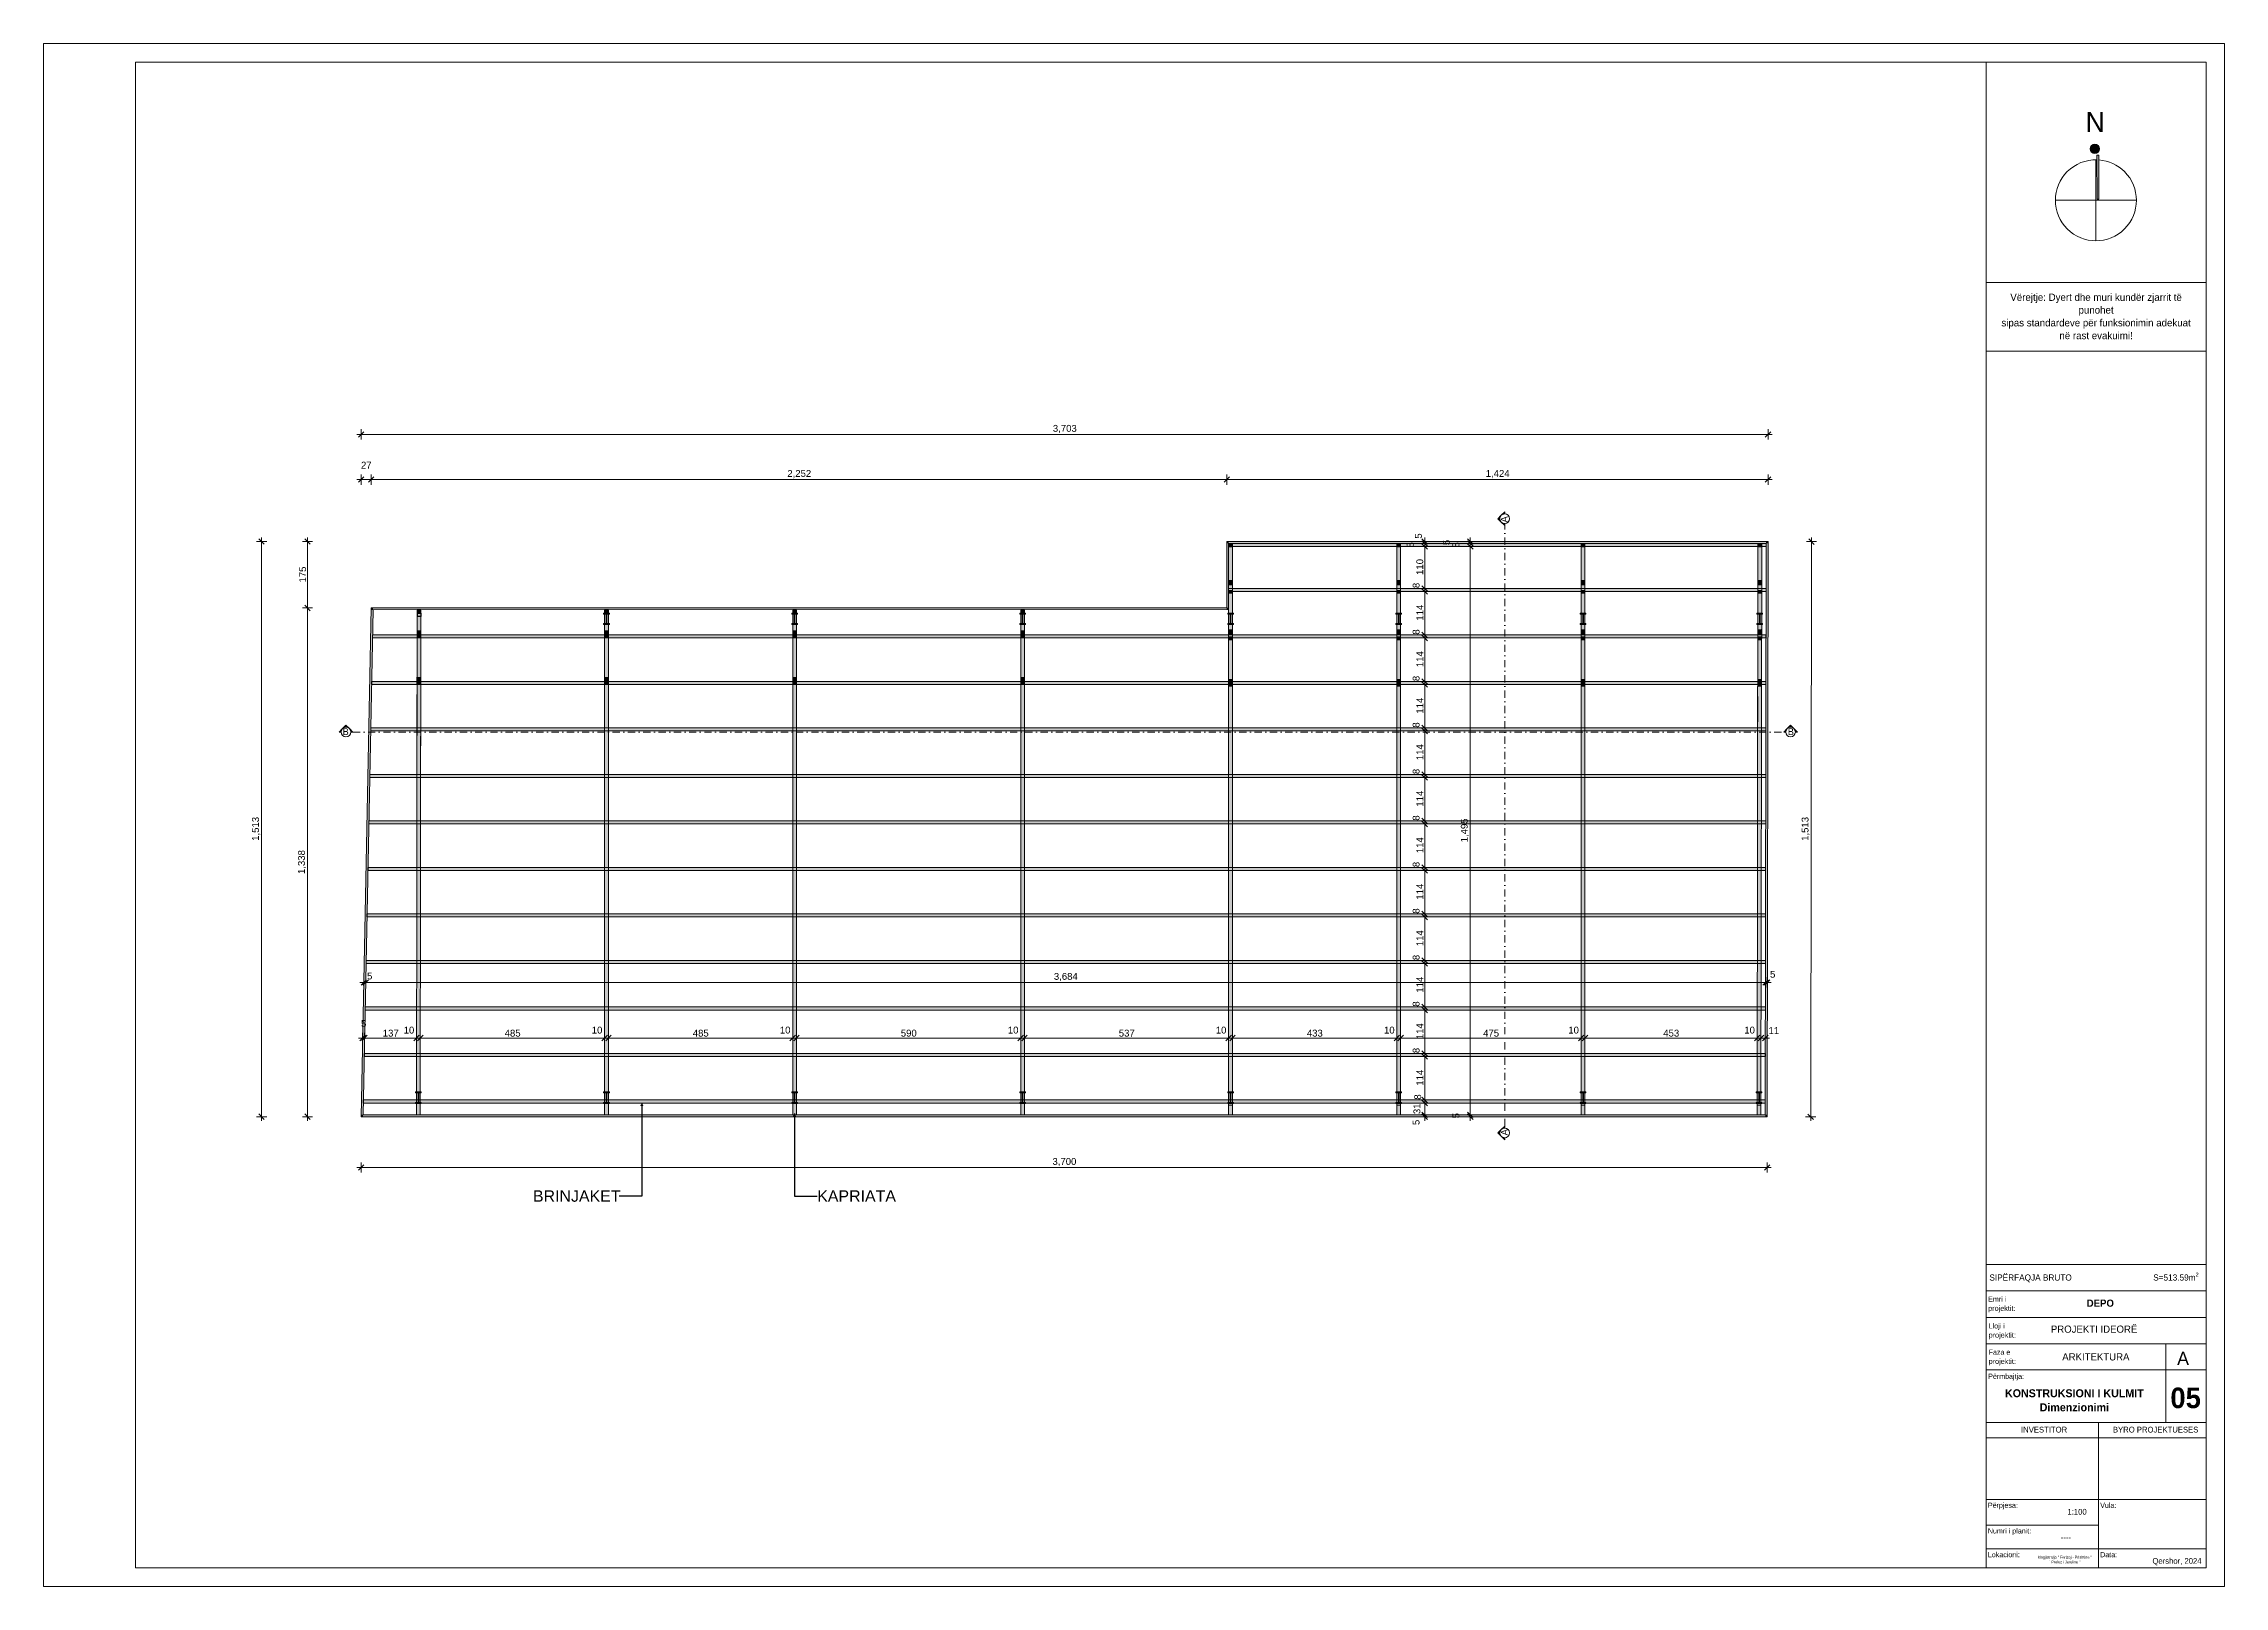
# Model space of a CAD drawing. Header units: millimetres. Extents: x 103307 to 160698, y -89732 to -49152.
import ezdxf

# ---------------------------------------------------------------- set-up
doc = ezdxf.new("R2010")
doc.units = ezdxf.units.MM
doc.header["$MEASUREMENT"] = 0
doc.linetypes.add('Dot & Dashed', pattern=[402.166657447815, 190.499999999958, -105.83333333331, 0, -105.833324114547])
for name, color, linetype in [('02. Tabela Projekti zbatues', 7, 'Continuous'), ('A - Dimenzionimi', 7, 'Continuous'), ('A - kanalet e ventilimit', 7, 'Continuous'), ('A - Shtyllat', 7, 'Continuous'), ('Marker - Section', 7, 'Continuous'), ('Structural - Bearing', 7, 'Continuous')]:
    doc.layers.add(name, color=color, linetype=linetype)
for name, color, linetype, lineweight in [('02. Tabela Projekti zbatues_Pen_No__1', 7, 'Continuous', 5), ('02. Tabela Projekti zbatues_Pen_No__15', 214, 'Continuous', 5), ('0_Pen_No__151', 171, 'Continuous', 5), ('0_Pen_No__7', 7, 'Continuous', 5), ('A - kanalet e ventilimit_Pen_No__22', 8, 'Continuous', 5), ('A - Shtyllat_Pen_No__1', 7, 'Continuous', 5), ('Annotation - Label_Pen_No__42', 8, 'Continuous', 5), ('Structural - Bearing_Pen_No__1', 7, 'Continuous', 5)]:
    doc.layers.add(name, color=color, linetype=linetype, lineweight=lineweight)
for name, color, linetype, lineweight, true_color in [('02. Tabela Projekti zbatues_Pen_No__156', 7, 'Continuous', 5, 0x54689e), ('02. Tabela Projekti zbatues_Pen_No__168', 7, 'Continuous', 5, 0xfe847a), ('02. Tabela Projekti zbatues_Pen_No__61', 7, 'Continuous', 5, 0x6a6a6a), ('A - Dimenzionimi_Pen_No__61', 7, 'Continuous', 5, 0x6a6a6a), ('A - Dimenzionimi_Pen_No__81', 7, 'Continuous', 5, 0x6a6a6a), ('A - kanalet e ventilimit_Pen_No__82', 7, 'Continuous', 5, 0xaaaaaa), ('A - Shtyllat_Pen_No__102', 7, 'Continuous', 50, 0xcccccc), ('Marker - Section_Pen_No__48', 7, 'Continuous', 5, 0xa80f02), ('Marker - Section_Pen_No__8', 7, 'Continuous', 20, 0xa80f02), ('Structural - Bearing_Pen_No__162', 7, 'Continuous', 5, 0xaaaaaa), ('Structural - Bearing_Pen_No__61', 7, 'Continuous', 5, 0x6a6a6a)]:
    doc.layers.add(name, color=color, linetype=linetype, lineweight=lineweight, true_color=true_color)
doc.styles.add('GENERATED_STYLE_1', font='')
doc.styles.add('GENERATED_STYLE_2', font='')
doc.styles.add('GENERATED_STYLE_3', font='')
doc.styles.get('GENERATED_STYLE_1').set_extended_font_data('Century Gothic', bold=True)
doc.styles.get('GENERATED_STYLE_2').set_extended_font_data('Century Gothic')
doc.styles.get('GENERATED_STYLE_3').set_extended_font_data('Arial')
doc.dimstyles.new('GENERATED_STYLE__1', dxfattribs={"dimtxt": 180, "dimasz": 136.8, "dimexe": 0.18, "dimexo": 100000, "dimgap": 0, "dimtad": 1, "dimtih": 1, "dimtoh": 1, "dimdec": 0, "dimlfac": 0.1, "dimzin": 0, "dimdsep": 46, "dimtxsty": 'GENERATED_STYLE_3', "dimblk": 'ARROWHEAD_6', "dimblk1": 'ARROWHEAD_6', "dimblk2": 'ARROWHEAD_6', "dimcen": 0.09, "dimclrd": 256, "dimclre": 256, "dimclrt": 256, "dimadec": 0, "dimazin": 0, "dimtfac": 1, "dimtdec": 4, "dimtmove": 0, "dimatfit": 3, "dimfxl": 0, "dimtolj": 1, "dimtzin": 0, "dimarcsym": 0})
doc.dimstyles.new('GENERATED_STYLE__2', dxfattribs={"dimtxt": 180, "dimasz": 136.8, "dimexe": 0.18, "dimexo": 100000, "dimgap": 0, "dimtad": 1, "dimdec": 0, "dimlfac": 0.1, "dimzin": 0, "dimdsep": 46, "dimtxsty": 'GENERATED_STYLE_3', "dimblk": 'ARROWHEAD_6', "dimblk1": 'ARROWHEAD_6', "dimblk2": 'ARROWHEAD_6', "dimcen": 0.09, "dimclrd": 256, "dimclre": 256, "dimclrt": 256, "dimadec": 0, "dimazin": 0, "dimtfac": 1, "dimtdec": 4, "dimtmove": 0, "dimatfit": 3, "dimfxl": 0, "dimtolj": 1, "dimtzin": 0, "dimarcsym": 0})
doc.dimstyles.new('GENERATED_STYLE__3', dxfattribs={"dimtxt": 180, "dimasz": 136.8, "dimexe": 0.18, "dimexo": 100000, "dimgap": 0, "dimtad": 1, "dimtih": 1, "dimtoh": 1, "dimdec": 0, "dimlfac": 0.1, "dimzin": 0, "dimdsep": 46, "dimtxsty": 'GENERATED_STYLE_3', "dimblk": 'ARROWHEAD_6', "dimblk1": 'ARROWHEAD_6', "dimblk2": 'ARROWHEAD_6', "dimcen": 0.09, "dimclrd": 256, "dimclre": 256, "dimclrt": 256, "dimadec": 0, "dimazin": 0, "dimtfac": 1, "dimtdec": 4, "dimtmove": 2, "dimatfit": 3, "dimfxl": 0, "dimtolj": 1, "dimtzin": 0, "dimarcsym": 0})
doc.dimstyles.new('GENERATED_STYLE__4', dxfattribs={"dimtxt": 180, "dimasz": 136.8, "dimexe": 0.18, "dimexo": 100000, "dimgap": 0, "dimtad": 1, "dimdec": 0, "dimlfac": 0.1, "dimzin": 0, "dimdsep": 46, "dimtxsty": 'GENERATED_STYLE_3', "dimblk": 'ARROWHEAD_6', "dimblk1": 'ARROWHEAD_6', "dimblk2": 'ARROWHEAD_6', "dimcen": 0.09, "dimclrd": 256, "dimclre": 256, "dimclrt": 256, "dimadec": 0, "dimazin": 0, "dimtfac": 1, "dimtdec": 4, "dimtmove": 2, "dimatfit": 3, "dimfxl": 0, "dimtolj": 1, "dimtzin": 0, "dimarcsym": 0})
doc.dimstyles.new('GENERATED_STYLE__5', dxfattribs={"dimtxt": 0.18, "dimasz": 91.2, "dimexe": 0.18, "dimexo": 0.0625, "dimgap": 0, "dimtad": 0, "dimtih": 1, "dimtoh": 1, "dimdec": 4, "dimzin": 0, "dimdsep": 46, "dimcen": 0.09, "dimadec": 0, "dimazin": 0, "dimtfac": 1, "dimtdec": 4, "dimtmove": 0, "dimatfit": 3, "dimldrblk": 'ARROWHEAD_16', "dimfxl": 0, "dimtolj": 1, "dimtzin": 0, "dimarcsym": 0})

msp = doc.modelspace()

# ---------------------------------------------------------------- texts
at = {"layer": '02. Tabela Projekti zbatues_Pen_No__1', "color": 7, "linetype": 'Continuous', "lineweight": 5}
for s, insert, char_height, attachment_point, line_spacing_factor, style in [('\\A1;{\\pql;\\fCentury Gothic|b0|i0|c0|p34;Emri i\\P\\pql;\\fCentury Gothic|b0|i0|c0|p34;\\H1.018037x;projektit\\fCentury Gothic|b0|i0|c0|p34;\\H0.982283x;:}', (154482.502938303, -82527.01464243507), 135.0373342590591, 7, 1.063485093414839, 'GENERATED_STYLE_2'), ('\\A1;{\\pql;\\fCentury Gothic|b0|i0|c0|p34;Lloji i\\P\\pql;\\fCentury Gothic|b0|i0|c0|p34;\\H1.018037x;projektit\\fCentury Gothic|b0|i0|c0|p34;\\H0.982283x;:}', (154495.1610758171, -83231.15645552528), 135.0373342590591, 7, 1.063485093414839, 'GENERATED_STYLE_2'), ('\\A1;{\\pql;\\fCentury Gothic|b0|i0|c0|p34;Faza e\\P\\pql;\\fCentury Gothic|b0|i0|c0|p34;\\H1.017766x;projektit\\fCentury Gothic|b0|i0|c0|p34;\\H0.982544x;:}', (154495.1610758171, -83921.80938516263), 135.0373342590591, 7, 1.063144617486298, 'GENERATED_STYLE_2'), ('\\A1;{\\pqc;\\fCentury Gothic|b1|i0|c0|p34;KONSTRUKSIONI I KULMIT\\P\\pqc;\\fCentury Gothic|b1|i0|c0|p34;Dimenzionimi}', (156750.0743880365, -85130.10513173408), 210, 8, 1.057895285049649, 'GENERATED_STYLE_1'), ('\\A1;{\\pqc;\\fCentury Gothic|b0|i0|c0|p34;Magjistralja " Ferizaj - Prishtine "\\P\\pqc;\\fCentury Gothic|b0|i0|c0|p34;" \\fCentury Gothic|b0|i0|c0|p34;Prelez i Jerelive\\fCentury Gothic|b0|i0|c0|p34; "}', (156496.3577217606, -89127.03745896765), 72, 8, 1.058207177304636, 'GENERATED_STYLE_2')]:
    msp.add_mtext(s, dxfattribs=dict(at, insert=insert, char_height=char_height, attachment_point=attachment_point, line_spacing_factor=line_spacing_factor, style=style))
at = {"layer": '02. Tabela Projekti zbatues_Pen_No__1', "color": 7, "linetype": 'Continuous', "lineweight": 5, "attachment_point": 7}
for s, insert, char_height, style in [('\\A1;{\\pql;\\fCentury Gothic|b0|i0|c0|p34;PROJEKTI \\fCentury Gothic|b0|i0|c0|p34;IDEORË}', (156131.5315947741, -83062.88134105536), 189.0519208847187, 'GENERATED_STYLE_2'), ('\\A1;{\\pql;\\fCentury Gothic|b0|i0|c0|p34;ARKITEKTURA}', (156430.8352979295, -83791.5407521163), 189.0519208847187, 'GENERATED_STYLE_2'), ('\\A1;{\\pql;\\fCentury Gothic|b0|i0|c0|p34;A}', (159456.1301637939, -83906.80051333488), 347.237973528224, 'GENERATED_STYLE_2'), ('\\A1;{\\pql;\\fCentury Gothic|b0|i0|c0|p34;Përmbajtja\\fCentury Gothic|b0|i0|c0|p34;:}', (154482.502938303, -84313.93106226214), 135.0373342590592, 'GENERATED_STYLE_2'), ('\\A1;{\\pql;\\fCentury Gothic|b1|i0|c0|p34;0\\fCentury Gothic|b1|i0|c0|p34;5}', (159277.078767022, -85051.37259387548), 540.148758572963, 'GENERATED_STYLE_1'), ('\\A1;{\\pql;\\fCentury Gothic|b0|i0|c0|p34;INVESTITOR}', (155347.1353959178, -85686.64624880438), 151.2421151710484, 'GENERATED_STYLE_2'), ('\\A1;{\\pql;\\fCentury Gothic|b0|i0|c0|p34;BYRO PROJEKTUESES}', (157765.0438246148, -85686.64624880438), 151.2421151710484, 'GENERATED_STYLE_2'), ('\\A1;{\\pql;\\fCentury Gothic|b0|i0|c0|p34;Përpjesa\\fCentury Gothic|b0|i0|c0|p34;:}', (154475.1530520045, -87706.26613467318), 135.0373342590592, 'GENERATED_STYLE_2'), ('\\A1;{\\pql;\\fCentury Gothic|b0|i0|c0|p34;1:\\fCentury Gothic|b0|i0|c0|p34;100}', (156568.8498295347, -87847.30882555654), 151.2421151710484, 'GENERATED_STYLE_2'), ('\\A1;{\\pql;\\fCentury Gothic|b0|i0|c0|p34;Vula\\fCentury Gothic|b0|i0|c0|p34;:}', (157430.0115075085, -87669.18664883671), 135.0373342590591, 'GENERATED_STYLE_2'), ('\\A1;{\\pql;\\fCentury Gothic|b0|i0|c0|p34;Numri i planit\\fCentury Gothic|b0|i0|c0|p34;:}', (154475.1530520045, -88381.67646515186), 135.0373342590592, 'GENERATED_STYLE_2'), ('\\A1;{\\pql;\\fCentury Gothic|b0|i0|c0|p34;Lokacioni\\fCentury Gothic|b0|i0|c0|p34;:}', (154475.1530520045, -88966.75969192109), 135.0373342590591, 'GENERATED_STYLE_2'), ('\\A1;{\\pql;\\fCentury Gothic|b0|i0|c0|p34;----}', (156391.8400678458, -88520.87959422031), 151.2421151710484, 'GENERATED_STYLE_2'), ('\\A1;{\\pql;\\fCentury Gothic|b0|i0|c0|p34;Data\\fCentury Gothic|b0|i0|c0|p34;:}', (157430.0115075085, -88966.7595831853), 135.0373342590591, 'GENERATED_STYLE_2'), ('\\A1;{\\pql;\\fCentury Gothic|b0|i0|c0|p34;Qershor, 2024}', (158804.5034728141, -89179.68049580371), 151.2421151710484, 'GENERATED_STYLE_2')]:
    msp.add_mtext(s, dxfattribs=dict(at, insert=insert, char_height=char_height, style=style))
at = {"layer": '02. Tabela Projekti zbatues_Pen_No__15', "color": 214, "linetype": 'Continuous', "lineweight": 5, "insert": (157046.8391983905, -51471.98394588676), "char_height": 520.8586157392663, "attachment_point": 7, "rotation": 0.01435319173277791, "style": 'GENERATED_STYLE_2'}
msp.add_mtext('\\A1;{\\pql;\\fCentury Gothic|b0|i0|c0|p34;N}', dxfattribs=at)
at = {"layer": '02. Tabela Projekti zbatues_Pen_No__156', "color": 165, "linetype": 'Continuous', "lineweight": 5, "true_color": 0x54689e, "attachment_point": 7}
for s, insert, char_height, style in [('\\A1;{\\pql;\\fCentury Gothic|b0|i0|c0|p34;SIPËRFAQJA BRUTO^I^I^I\\fCentury Gothic|b0|i0|c0|p34;       S=513.59m\\fCentury Gothic|b0|i0|c0|p34;\\A1{\\H.66x;\\S2^  ;}}', (154514.7607726132, -81736.15599569252), 162.0449168035256, 'GENERATED_STYLE_2'), ('\\A1;{\\pql;\\fCentury Gothic|b1|i0|c0|p34;DEPO}', (157075.0030741105, -82379.26851514322), 189.0519208847187, 'GENERATED_STYLE_1')]:
    msp.add_mtext(s, dxfattribs=dict(at, insert=insert, char_height=char_height, style=style))
at = {"layer": '02. Tabela Projekti zbatues_Pen_No__168', "color": 11, "linetype": 'Continuous', "lineweight": 5, "true_color": 0xfe847a, "insert": (157321.6832336152, -56928.71472877481), "char_height": 190.9808854405232, "attachment_point": 8, "line_spacing_factor": 1.055752988415563, "style": 'GENERATED_STYLE_2'}
msp.add_mtext('\\A1;{\\pqc;\\fCentury Gothic|b0|i0|c0|p34;Vërejtje: Dyert dhe muri kundër zjarrit të\\P\\pqc;\\fCentury Gothic|b0|i0|c0|p34;punohet\\P\\pqc;\\fCentury Gothic|b0|i0|c0|p34;sipas standardeve për funksionimin adekuat \\P\\pqc;\\fCentury Gothic|b0|i0|c0|p34;në rast evakuimi!}', dxfattribs=at)
at = {"layer": 'Annotation - Label_Pen_No__42', "color": 8, "linetype": 'Continuous', "lineweight": 5, "char_height": 300, "attachment_point": 4, "style": 'GENERATED_STYLE_3'}
for s, insert in [('\\A1;{\\pql;\\fArial|b0|i0|c0|p34;BRINJAKET}', (116184.6474326639, -79466.49508625071)), ('\\A1;{\\pql;\\fArial|b0|i0|c0|p34;KAPRIATA}', (123665.8438722654, -79464.02691889372))]:
    msp.add_mtext(s, dxfattribs=dict(at, insert=insert))

# ---------------------------------------------------------------- blocks, each defined once
blk = doc.blocks.new('Wall_1', base_point=(148666.6471793087, -77377.66919372165))
at = {"layer": 'A - kanalet e ventilimit_Pen_No__82', "linetype": 'Continuous', "lineweight": 0, "true_color": 0xe9e9e9}
for points in [[(148666.7178464434, -77327.66919372165), (148687.958366225, -62299.09909355761), (148637.9583162864, -62299.09909355761), (148616.7177965051, -77327.66919372165)], [(148638.0289835894, -62249.09909377671), (148637.9583162864, -62299.09909355764), (148688.0290333598, -62249.09909377671)], [(148688.0290333597, -62249.09909377679), (148637.9583162864, -62299.09909355761), (148687.9583660568, -62299.09909355761)], [(148616.7177967045, -77327.66919372162), (148616.6471293702, -77377.66919372165), (148666.576511955, -77377.66919372165), (148666.5766117928, -77377.59852638743)], [(148666.7178464434, -77327.66919370227), (148616.7177965051, -77327.66919370227), (148666.6471790387, -77377.66919372165)]]:
    blk.add_hatch(color=254, dxfattribs=at).paths.add_polyline_path(points)
at = {"layer": 'A - kanalet e ventilimit_Pen_No__22', "color": 8, "linetype": 'Continuous', "lineweight": 5, "flags": 128}
for points in [[(148637.9583162864, -62299.09909355761), (148616.7177965051, -77327.66919372165)], [(148688.0290333597, -62249.09909355764), (148638.0289834213, -62249.09909355764)], [(148666.6471793087, -77377.66919372165), (148688.0290333597, -62249.09909355764)], [(148666.6471793087, -77377.66919372165), (148616.6471293702, -77377.66919372165)]]:
    blk.add_lwpolyline(points, dxfattribs=at)
blk = doc.blocks.new('Wall_2', base_point=(111662.1150715509, -77377.6691937216))
at = {"layer": 'A - kanalet e ventilimit_Pen_No__82', "linetype": 'Continuous', "lineweight": 0, "true_color": 0xe9e9e9}
for points in [[(111713.1219262985, -77327.6691937216), (111977.9509667455, -64045.27144540184), (111927.9407971528, -64045.28308825167), (111663.111988845, -77327.6691937216)], [(111928.9176143548, -63996.2912165023), (111927.9407971528, -64045.28308825167), (111977.9509667455, -64045.2714450858), (111929.9261767706, -63996.29098176105)], [(111929.9261764605, -63996.29098204705), (111928.9377191017, -63995.28285480359), (111928.9176140303, -63996.29121685012)], [(111929.9462812205, -63995.28262034694), (111929.9261764608, -63996.29098237916), (111977.9509667635, -64045.27144540184), (111978.9478883649, -63995.27121195379)], [(111713.1219262982, -77327.66919398417), (111662.1150715509, -77377.6691937216), (111712.1250091002, -77377.6691937216)], [(111663.111988749, -77327.66919398394), (111662.1150715509, -77377.6691937216), (111713.1219262985, -77327.66919398394)]]:
    blk.add_hatch(color=254, dxfattribs=at).paths.add_polyline_path(points)
at = {"layer": 'A - kanalet e ventilimit_Pen_No__22', "color": 8, "linetype": 'Continuous', "lineweight": 5, "flags": 128}
for points in [[(111928.9377191017, -63995.28285480359), (111662.1150715509, -77377.6691937216)], [(111713.1219262985, -77327.6691937216), (111977.9509667455, -64045.27144540184)], [(111928.9377191017, -63995.28285480359), (111978.9478886941, -63995.27121195385)], [(111662.1150715509, -77377.6691937216), (111712.1250090043, -77377.6691937216)]]:
    blk.add_lwpolyline(points, dxfattribs=at)
blk = doc.blocks.new('Wall_3', base_point=(148688.0290333597, -62249.09909355764))
at = {"layer": 'A - kanalet e ventilimit_Pen_No__82', "linetype": 'Continuous', "lineweight": 0, "true_color": 0xe9e9e9}
for points in [[(134443.9284197295, -62299.09909355758), (134493.9284221738, -62299.09909355758), (134443.9440540434, -62249.09909334833)], [(134443.9596884551, -62249.09909355758), (134443.9440540923, -62249.09909355758), (134443.9596835664, -62249.11472791973)], [(134443.9596887818, -62249.09909355758), (134443.9596835664, -62249.11472787081), (134493.9284223905, -62299.09909355758), (134493.9440567037, -62249.09909355758)], [(148638.0289834213, -62249.09909355767), (134493.9440565368, -62249.09909355758), (134493.9284221738, -62299.09909355758), (148637.9583162864, -62299.09909355761)]]:
    blk.add_hatch(color=254, dxfattribs=at).paths.add_polyline_path(points)
at = {"layer": 'A - kanalet e ventilimit_Pen_No__22', "color": 8, "linetype": 'Continuous', "lineweight": 5, "flags": 128}
for points in [[(134443.9440540923, -62249.09909355755), (134443.9284197296, -62299.09909355758)], [(148638.0289834213, -62249.09909355764), (134443.9440540923, -62249.09909355758)], [(134493.9284221738, -62299.09909355758), (148637.9583162864, -62299.09909355764)]]:
    blk.add_lwpolyline(points, dxfattribs=at)
blk = doc.blocks.new('Wall_4', base_point=(134443.9440540923, -62249.09909355758))
at = {"layer": 'A - kanalet e ventilimit_Pen_No__82', "linetype": 'Continuous', "lineweight": 0, "true_color": 0xe9e9e9}
for points in [[(134443.9284197295, -62299.09909355758), (134443.39968366, -63990.04127092463), (134493.3996897441, -63990.02963044103), (134493.9284221738, -62299.09909355758)], [(134443.3996836109, -63990.04127058036), (134443.3840492958, -64040.04127591946), (134493.3840553799, -64040.02963511982)], [(134443.39968366, -63990.0412708964), (134493.384055429, -64040.02963543583), (134493.3996897441, -63990.02963009676)]]:
    blk.add_hatch(color=254, dxfattribs=at).paths.add_polyline_path(points)
at = {"layer": 'A - kanalet e ventilimit_Pen_No__22', "color": 8, "linetype": 'Continuous', "lineweight": 5, "flags": 128}
for points in [[(134443.9284197296, -62299.09909355758), (134443.39968366, -63990.04127092466)], [(134493.3840553798, -64040.02963543583), (134493.9284221738, -62299.09909355758)], [(134493.3840553798, -64040.02963543583), (134443.3840492957, -64040.04127591946)]]:
    blk.add_lwpolyline(points, dxfattribs=at)
blk = doc.blocks.new('Wall_5', base_point=(134443.39968366, -63990.04127092463))
at = {"layer": 'A - kanalet e ventilimit_Pen_No__82', "linetype": 'Continuous', "lineweight": 0, "true_color": 0xe9e9e9}
for points in [[(111929.9462815322, -63995.28262000055), (111928.9377191017, -63995.28285480359), (111929.9261764608, -63996.29098204731)], [(111978.9478886941, -63995.27121195379), (111977.9509667455, -64045.27144540184), (134443.3840492958, -64040.04127591946), (134443.3996836601, -63990.04127092463)]]:
    blk.add_hatch(color=254, dxfattribs=at).paths.add_polyline_path(points)
at = {"layer": 'A - kanalet e ventilimit_Pen_No__22', "color": 8, "linetype": 'Continuous', "lineweight": 5, "flags": 128}
for points in [[(111977.9509667455, -64045.27144540184), (134443.3840492957, -64040.04127591946)], [(134443.3996836601, -63990.04127092463), (111978.9478886941, -63995.27121195385)]]:
    blk.add_lwpolyline(points, dxfattribs=at)
blk = doc.blocks.new('Wall_6', base_point=(111662.1150715509, -77377.6691937216))
at = {"layer": 'A - kanalet e ventilimit_Pen_No__82', "linetype": 'Continuous', "lineweight": 0, "true_color": 0xe9e9e9}
for points in [[(111712.1250090043, -77377.6691937216), (148616.6471293702, -77377.66919372165), (148616.7177965051, -77327.66919372162), (111713.1219262982, -77327.66919372162)], [(148666.576512174, -77377.66919372165), (148666.6471793087, -77377.66919372165), (148666.5766120506, -77377.59852665728)]]:
    blk.add_hatch(color=254, dxfattribs=at).paths.add_polyline_path(points)
at = {"layer": 'A - kanalet e ventilimit_Pen_No__22', "color": 8, "linetype": 'Continuous', "lineweight": 5, "flags": 128}
for points in [[(111712.1250090043, -77377.6691937216), (148616.6471293702, -77377.66919372165)], [(148616.717796505, -77327.66919372165), (111713.1219262982, -77327.6691937216)]]:
    blk.add_lwpolyline(points, dxfattribs=at)
blk = doc.blocks.new('Column_1', base_point=(134543.3840553801, -64283.82414817585))
at = {"layer": 'A - Shtyllat_Pen_No__102', "linetype": 'Continuous', "lineweight": 0, "true_color": 0xf1f1f1}
blk.add_hatch(color=7, dxfattribs=at).paths.add_polyline_path([(134468.3838203398, -64433.82436305941), (134618.3842904205, -64433.82436305941), (134618.3842512477, -64408.52433602676), (134551.0340553802, -64408.52433602676), (134551.0340553802, -64159.12396032493), (134618.3842512477, -64159.12396032493), (134618.3842904205, -64133.82393329228), (134468.3838203398, -64133.82393329228), (134468.3838595124, -64159.12396032493), (134535.7340553801, -64159.12396032493), (134535.7340553801, -64408.52433602676), (134468.3838595124, -64408.52433602676)])
at = {"layer": 'A - Shtyllat_Pen_No__1', "color": 7, "linetype": 'Continuous', "lineweight": 5, "flags": 128}
blk.add_lwpolyline([(134468.3838203398, -64433.82436305941), (134618.3842904205, -64433.82436305941), (134618.3842512477, -64408.52433602676), (134551.0340553802, -64408.52433602676), (134551.0340553802, -64159.12396032493), (134618.3842512477, -64159.12396032493), (134618.3842904205, -64133.82393329228), (134468.3838203398, -64133.82393329228), (134468.3838595124, -64159.12396032493), (134535.7340553801, -64159.12396032493), (134535.7340553801, -64408.52433602676), (134468.3838595124, -64408.52433602676)], close=True, dxfattribs=at)
blk = doc.blocks.new('Column_2', base_point=(138970.5305582235, -64283.82414817585))
at = {"layer": 'A - Shtyllat_Pen_No__102', "linetype": 'Continuous', "lineweight": 0, "true_color": 0xf1f1f1}
blk.add_hatch(color=7, dxfattribs=at).paths.add_polyline_path([(138895.5303231832, -64433.82436305941), (139045.5307932638, -64433.82436305941), (139045.5307540911, -64408.52433602676), (138978.1805582235, -64408.52433602676), (138978.1805582235, -64159.12396032493), (139045.5307540911, -64159.12396032493), (139045.5307932638, -64133.82393329228), (138895.5303231832, -64133.82393329228), (138895.5303623558, -64159.12396032493), (138962.8805582235, -64159.12396032493), (138962.8805582235, -64408.52433602676), (138895.5303623558, -64408.52433602676)])
at = {"layer": 'A - Shtyllat_Pen_No__1', "color": 7, "linetype": 'Continuous', "lineweight": 5, "flags": 128}
blk.add_lwpolyline([(138895.5303231832, -64433.82436305941), (139045.5307932638, -64433.82436305941), (139045.5307540911, -64408.52433602676), (138978.1805582235, -64408.52433602676), (138978.1805582235, -64159.12396032493), (139045.5307540911, -64159.12396032493), (139045.5307932638, -64133.82393329228), (138895.5303231832, -64133.82393329228), (138895.5303623558, -64159.12396032493), (138962.8805582235, -64159.12396032493), (138962.8805582235, -64408.52433602676), (138895.5303623558, -64408.52433602676)], close=True, dxfattribs=at)
blk = doc.blocks.new('Column_3', base_point=(143820.5310283041, -64283.82414817585))
at = {"layer": 'A - Shtyllat_Pen_No__102', "linetype": 'Continuous', "lineweight": 0, "true_color": 0xf1f1f1}
blk.add_hatch(color=7, dxfattribs=at).paths.add_polyline_path([(143745.5307932638, -64433.82436305941), (143895.5312633445, -64433.82436305941), (143895.5312241717, -64408.52433602676), (143828.1810283042, -64408.52433602676), (143828.1810283042, -64159.12396032493), (143895.5312241717, -64159.12396032493), (143895.5312633445, -64133.82393329228), (143745.5307932638, -64133.82393329228), (143745.5308324364, -64159.12396032493), (143812.8810283041, -64159.12396032493), (143812.8810283041, -64408.52433602676), (143745.5308324364, -64408.52433602676)])
at = {"layer": 'A - Shtyllat_Pen_No__1', "color": 7, "linetype": 'Continuous', "lineweight": 5, "flags": 128}
blk.add_lwpolyline([(143745.5307932638, -64433.82436305941), (143895.5312633445, -64433.82436305941), (143895.5312241717, -64408.52433602676), (143828.1810283042, -64408.52433602676), (143828.1810283042, -64159.12396032493), (143895.5312241717, -64159.12396032493), (143895.5312633445, -64133.82393329228), (143745.5307932638, -64133.82393329228), (143745.5308324364, -64159.12396032493), (143812.8810283041, -64159.12396032493), (143812.8810283041, -64408.52433602676), (143745.5308324364, -64408.52433602676)], close=True, dxfattribs=at)
blk = doc.blocks.new('Column_4', base_point=(148470.5314983848, -64283.82414817585))
at = {"layer": 'A - Shtyllat_Pen_No__102', "linetype": 'Continuous', "lineweight": 0, "true_color": 0xf1f1f1}
blk.add_hatch(color=7, dxfattribs=at).paths.add_polyline_path([(148395.5312633445, -64433.82436305941), (148545.531733425, -64433.82436305941), (148545.5316942524, -64408.52433602676), (148478.1814983847, -64408.52433602676), (148478.1814983847, -64159.12396032493), (148545.5316942524, -64159.12396032493), (148545.531733425, -64133.82393329228), (148395.5312633445, -64133.82393329228), (148395.531302517, -64159.12396032493), (148462.8814983848, -64159.12396032493), (148462.8814983848, -64408.52433602676), (148395.531302517, -64408.52433602676)])
at = {"layer": 'A - Shtyllat_Pen_No__1', "color": 7, "linetype": 'Continuous', "lineweight": 5, "flags": 128}
blk.add_lwpolyline([(148395.5312633445, -64433.82436305941), (148545.531733425, -64433.82436305941), (148545.5316942524, -64408.52433602676), (148478.1814983847, -64408.52433602676), (148478.1814983847, -64159.12396032493), (148545.5316942524, -64159.12396032493), (148545.531733425, -64133.82393329228), (148395.5312633445, -64133.82393329228), (148395.531302517, -64159.12396032493), (148462.8814983848, -64159.12396032493), (148462.8814983848, -64408.52433602676), (148395.531302517, -64408.52433602676)], close=True, dxfattribs=at)
blk = doc.blocks.new('Column_5', base_point=(129070.5296180622, -64283.82414817585))
at = {"layer": 'A - Shtyllat_Pen_No__102', "linetype": 'Continuous', "lineweight": 0, "true_color": 0xf1f1f1}
blk.add_hatch(color=7, dxfattribs=at).paths.add_polyline_path([(128995.5293830219, -64433.82436305941), (129145.5298531025, -64433.82436305941), (129145.5298139299, -64408.52433602676), (129078.1796180622, -64408.52433602676), (129078.1796180622, -64159.12396032493), (129145.5298139299, -64159.12396032493), (129145.5298531025, -64133.82393329228), (128995.5293830219, -64133.82393329228), (128995.5294221945, -64159.12396032493), (129062.8796180622, -64159.12396032493), (129062.8796180622, -64408.52433602676), (128995.5294221945, -64408.52433602676)])
at = {"layer": 'A - Shtyllat_Pen_No__1', "color": 7, "linetype": 'Continuous', "lineweight": 5, "flags": 128}
blk.add_lwpolyline([(128995.5293830219, -64433.82436305941), (129145.5298531025, -64433.82436305941), (129145.5298139299, -64408.52433602676), (129078.1796180622, -64408.52433602676), (129078.1796180622, -64159.12396032493), (129145.5298139299, -64159.12396032493), (129145.5298531025, -64133.82393329228), (128995.5293830219, -64133.82393329228), (128995.5294221945, -64159.12396032493), (129062.8796180622, -64159.12396032493), (129062.8796180622, -64408.52433602676), (128995.5294221945, -64408.52433602676)], close=True, dxfattribs=at)
blk = doc.blocks.new('Column_6', base_point=(123070.5291479815, -64283.82414817585))
at = {"layer": 'A - Shtyllat_Pen_No__102', "linetype": 'Continuous', "lineweight": 0, "true_color": 0xf1f1f1}
blk.add_hatch(color=7, dxfattribs=at).paths.add_polyline_path([(122995.5289129412, -64433.82436305941), (123145.5293830219, -64433.82436305941), (123145.5293438493, -64408.52433602676), (123078.1791479816, -64408.52433602676), (123078.1791479816, -64159.12396032493), (123145.5293438493, -64159.12396032493), (123145.5293830219, -64133.82393329228), (122995.5289129412, -64133.82393329228), (122995.5289521139, -64159.12396032493), (123062.8791479815, -64159.12396032493), (123062.8791479815, -64408.52433602676), (122995.5289521139, -64408.52433602676)])
at = {"layer": 'A - Shtyllat_Pen_No__1', "color": 7, "linetype": 'Continuous', "lineweight": 5, "flags": 128}
blk.add_lwpolyline([(122995.5289129412, -64433.82436305941), (123145.5293830219, -64433.82436305941), (123145.5293438493, -64408.52433602676), (123078.1791479816, -64408.52433602676), (123078.1791479816, -64159.12396032493), (123145.5293438493, -64159.12396032493), (123145.5293830219, -64133.82393329228), (122995.5289129412, -64133.82393329228), (122995.5289521139, -64159.12396032493), (123062.8791479815, -64159.12396032493), (123062.8791479815, -64408.52433602676), (122995.5289521139, -64408.52433602676)], close=True, dxfattribs=at)
blk = doc.blocks.new('Column_7', base_point=(118120.5286779009, -64283.82414817585))
at = {"layer": 'A - Shtyllat_Pen_No__102', "linetype": 'Continuous', "lineweight": 0, "true_color": 0xf1f1f1}
blk.add_hatch(color=7, dxfattribs=at).paths.add_polyline_path([(118045.5284428606, -64433.82436305941), (118195.5289129412, -64433.82436305941), (118195.5288737685, -64408.52433602676), (118128.1786779009, -64408.52433602676), (118128.1786779009, -64159.12396032493), (118195.5288737685, -64159.12396032493), (118195.5289129412, -64133.82393329228), (118045.5284428606, -64133.82393329228), (118045.5284820332, -64159.12396032493), (118112.8786779009, -64159.12396032493), (118112.8786779009, -64408.52433602676), (118045.5284820332, -64408.52433602676)])
at = {"layer": 'A - Shtyllat_Pen_No__1', "color": 7, "linetype": 'Continuous', "lineweight": 5, "flags": 128}
blk.add_lwpolyline([(118045.5284428606, -64433.82436305941), (118195.5289129412, -64433.82436305941), (118195.5288737685, -64408.52433602676), (118128.1786779009, -64408.52433602676), (118128.1786779009, -64159.12396032493), (118195.5288737685, -64159.12396032493), (118195.5289129412, -64133.82393329228), (118045.5284428606, -64133.82393329228), (118045.5284820332, -64159.12396032493), (118112.8786779009, -64159.12396032493), (118112.8786779009, -64408.52433602676), (118045.5284820332, -64408.52433602676)], close=True, dxfattribs=at)
blk = doc.blocks.new('Column_8', base_point=(113189.1995453986, -64178.82393405486))
at = {"layer": 'A - Shtyllat_Pen_No__102', "linetype": 'Continuous', "lineweight": 0, "true_color": 0xf1f1f1}
h = blk.add_hatch(color=7, dxfattribs=at)
h.paths.add_polyline_path([(113139.1995453801, -64223.82393481741), (113239.1995454172, -64223.82393481741), (113239.1995454172, -64133.82393329231), (113139.1995453801, -64133.82393329231)])
h.paths.add_polyline_path([(113147.1995463792, -64215.82393447457), (113147.1995463792, -64141.82393363515), (113231.1995444181, -64141.82393363515), (113231.1995444181, -64215.82393447457)], flags=0)
at = {"layer": 'A - Shtyllat_Pen_No__1', "color": 7, "linetype": 'Continuous', "lineweight": 5, "flags": 128}
for points in [[(113139.1995453801, -64223.82393481741), (113239.1995454172, -64223.82393481741), (113239.1995454172, -64133.82393329231), (113139.1995453801, -64133.82393329231)], [(113147.1995463792, -64215.82393447457), (113147.1995463792, -64141.82393363515), (113231.1995444181, -64141.82393363515), (113231.1995444181, -64215.82393447457)]]:
    blk.add_lwpolyline(points, close=True, dxfattribs=at)
blk = doc.blocks.new('Column_9', base_point=(134543.3840553801, -76877.66897883803))
at = {"layer": 'A - Shtyllat_Pen_No__102', "linetype": 'Continuous', "lineweight": 0, "true_color": 0xf1f1f1}
blk.add_hatch(color=7, dxfattribs=at).paths.add_polyline_path([(134468.3838203398, -77027.6691937216), (134618.3842904205, -77027.6691937216), (134618.3842512477, -77002.36916668895), (134551.0340553802, -77002.36916668895), (134551.0340553802, -76752.96879098711), (134618.3842512477, -76752.96879098711), (134618.3842904205, -76727.66876395447), (134468.3838203398, -76727.66876395447), (134468.3838595124, -76752.96879098711), (134535.7340553801, -76752.96879098711), (134535.7340553801, -77002.36916668895), (134468.3838595124, -77002.36916668895)])
at = {"layer": 'A - Shtyllat_Pen_No__1', "color": 7, "linetype": 'Continuous', "lineweight": 5, "flags": 128}
blk.add_lwpolyline([(134468.3838203398, -77027.6691937216), (134618.3842904205, -77027.6691937216), (134618.3842512477, -77002.36916668895), (134551.0340553802, -77002.36916668895), (134551.0340553802, -76752.96879098711), (134618.3842512477, -76752.96879098711), (134618.3842904205, -76727.66876395447), (134468.3838203398, -76727.66876395447), (134468.3838595124, -76752.96879098711), (134535.7340553801, -76752.96879098711), (134535.7340553801, -77002.36916668895), (134468.3838595124, -77002.36916668895)], close=True, dxfattribs=at)
blk = doc.blocks.new('Column_10', base_point=(138970.5305582235, -76877.66897883803))
at = {"layer": 'A - Shtyllat_Pen_No__102', "linetype": 'Continuous', "lineweight": 0, "true_color": 0xf1f1f1}
blk.add_hatch(color=7, dxfattribs=at).paths.add_polyline_path([(138895.5303231832, -77027.6691937216), (139045.5307932638, -77027.6691937216), (139045.5307540911, -77002.36916668895), (138978.1805582235, -77002.36916668895), (138978.1805582235, -76752.96879098711), (139045.5307540911, -76752.96879098711), (139045.5307932638, -76727.66876395447), (138895.5303231832, -76727.66876395447), (138895.5303623558, -76752.96879098711), (138962.8805582235, -76752.96879098711), (138962.8805582235, -77002.36916668895), (138895.5303623558, -77002.36916668895)])
at = {"layer": 'A - Shtyllat_Pen_No__1', "color": 7, "linetype": 'Continuous', "lineweight": 5, "flags": 128}
blk.add_lwpolyline([(138895.5303231832, -77027.6691937216), (139045.5307932638, -77027.6691937216), (139045.5307540911, -77002.36916668895), (138978.1805582235, -77002.36916668895), (138978.1805582235, -76752.96879098711), (139045.5307540911, -76752.96879098711), (139045.5307932638, -76727.66876395447), (138895.5303231832, -76727.66876395447), (138895.5303623558, -76752.96879098711), (138962.8805582235, -76752.96879098711), (138962.8805582235, -77002.36916668895), (138895.5303623558, -77002.36916668895)], close=True, dxfattribs=at)
blk = doc.blocks.new('Column_11', base_point=(143820.5310283041, -76877.66897883803))
at = {"layer": 'A - Shtyllat_Pen_No__102', "linetype": 'Continuous', "lineweight": 0, "true_color": 0xf1f1f1}
blk.add_hatch(color=7, dxfattribs=at).paths.add_polyline_path([(143745.5307932638, -77027.6691937216), (143895.5312633445, -77027.6691937216), (143895.5312241717, -77002.36916668895), (143828.1810283042, -77002.36916668895), (143828.1810283042, -76752.96879098711), (143895.5312241717, -76752.96879098711), (143895.5312633445, -76727.66876395447), (143745.5307932638, -76727.66876395447), (143745.5308324364, -76752.96879098711), (143812.8810283041, -76752.96879098711), (143812.8810283041, -77002.36916668895), (143745.5308324364, -77002.36916668895)])
at = {"layer": 'A - Shtyllat_Pen_No__1', "color": 7, "linetype": 'Continuous', "lineweight": 5, "flags": 128}
blk.add_lwpolyline([(143745.5307932638, -77027.6691937216), (143895.5312633445, -77027.6691937216), (143895.5312241717, -77002.36916668895), (143828.1810283042, -77002.36916668895), (143828.1810283042, -76752.96879098711), (143895.5312241717, -76752.96879098711), (143895.5312633445, -76727.66876395447), (143745.5307932638, -76727.66876395447), (143745.5308324364, -76752.96879098711), (143812.8810283041, -76752.96879098711), (143812.8810283041, -77002.36916668895), (143745.5308324364, -77002.36916668895)], close=True, dxfattribs=at)
blk = doc.blocks.new('Column_12', base_point=(148452.0676850884, -76877.66897883803))
at = {"layer": 'A - Shtyllat_Pen_No__102', "linetype": 'Continuous', "lineweight": 0, "true_color": 0xf1f1f1}
blk.add_hatch(color=7, dxfattribs=at).paths.add_polyline_path([(148377.0674500481, -77027.6691937216), (148527.0679201287, -77027.6691937216), (148527.0678809561, -77002.36916668895), (148459.7176850884, -77002.36916668895), (148459.7176850884, -76752.96879098711), (148527.0678809561, -76752.96879098711), (148527.0679201287, -76727.66876395447), (148377.0674500481, -76727.66876395447), (148377.0674892208, -76752.96879098711), (148444.4176850884, -76752.96879098711), (148444.4176850884, -77002.36916668895), (148377.0674892208, -77002.36916668895)])
at = {"layer": 'A - Shtyllat_Pen_No__1', "color": 7, "linetype": 'Continuous', "lineweight": 5, "flags": 128}
blk.add_lwpolyline([(148377.0674500481, -77027.6691937216), (148527.0679201287, -77027.6691937216), (148527.0678809561, -77002.36916668895), (148459.7176850884, -77002.36916668895), (148459.7176850884, -76752.96879098711), (148527.0678809561, -76752.96879098711), (148527.0679201287, -76727.66876395447), (148377.0674500481, -76727.66876395447), (148377.0674892208, -76752.96879098711), (148444.4176850884, -76752.96879098711), (148444.4176850884, -77002.36916668895), (148377.0674892208, -77002.36916668895)], close=True, dxfattribs=at)
blk = doc.blocks.new('Column_13', base_point=(129070.5296180622, -76877.66897883803))
at = {"layer": 'A - Shtyllat_Pen_No__102', "linetype": 'Continuous', "lineweight": 0, "true_color": 0xf1f1f1}
blk.add_hatch(color=7, dxfattribs=at).paths.add_polyline_path([(128995.5293830219, -77027.6691937216), (129145.5298531025, -77027.6691937216), (129145.5298139299, -77002.36916668895), (129078.1796180622, -77002.36916668895), (129078.1796180622, -76752.96879098711), (129145.5298139299, -76752.96879098711), (129145.5298531025, -76727.66876395447), (128995.5293830219, -76727.66876395447), (128995.5294221945, -76752.96879098711), (129062.8796180622, -76752.96879098711), (129062.8796180622, -77002.36916668895), (128995.5294221945, -77002.36916668895)])
at = {"layer": 'A - Shtyllat_Pen_No__1', "color": 7, "linetype": 'Continuous', "lineweight": 5, "flags": 128}
blk.add_lwpolyline([(128995.5293830219, -77027.6691937216), (129145.5298531025, -77027.6691937216), (129145.5298139299, -77002.36916668895), (129078.1796180622, -77002.36916668895), (129078.1796180622, -76752.96879098711), (129145.5298139299, -76752.96879098711), (129145.5298531025, -76727.66876395447), (128995.5293830219, -76727.66876395447), (128995.5294221945, -76752.96879098711), (129062.8796180622, -76752.96879098711), (129062.8796180622, -77002.36916668895), (128995.5294221945, -77002.36916668895)], close=True, dxfattribs=at)
blk = doc.blocks.new('Column_14', base_point=(123070.5291479815, -76877.66897883803))
at = {"layer": 'A - Shtyllat_Pen_No__102', "linetype": 'Continuous', "lineweight": 0, "true_color": 0xf1f1f1}
blk.add_hatch(color=7, dxfattribs=at).paths.add_polyline_path([(122995.5289129412, -77027.6691937216), (123145.5293830219, -77027.6691937216), (123145.5293438493, -77002.36916668895), (123078.1791479816, -77002.36916668895), (123078.1791479816, -76752.96879098711), (123145.5293438493, -76752.96879098711), (123145.5293830219, -76727.66876395447), (122995.5289129412, -76727.66876395447), (122995.5289521139, -76752.96879098711), (123062.8791479815, -76752.96879098711), (123062.8791479815, -77002.36916668895), (122995.5289521139, -77002.36916668895)])
at = {"layer": 'A - Shtyllat_Pen_No__1', "color": 7, "linetype": 'Continuous', "lineweight": 5, "flags": 128}
blk.add_lwpolyline([(122995.5289129412, -77027.6691937216), (123145.5293830219, -77027.6691937216), (123145.5293438493, -77002.36916668895), (123078.1791479816, -77002.36916668895), (123078.1791479816, -76752.96879098711), (123145.5293438493, -76752.96879098711), (123145.5293830219, -76727.66876395447), (122995.5289129412, -76727.66876395447), (122995.5289521139, -76752.96879098711), (123062.8791479815, -76752.96879098711), (123062.8791479815, -77002.36916668895), (122995.5289521139, -77002.36916668895)], close=True, dxfattribs=at)
blk = doc.blocks.new('Column_15', base_point=(118120.5286779009, -76877.66897883803))
at = {"layer": 'A - Shtyllat_Pen_No__102', "linetype": 'Continuous', "lineweight": 0, "true_color": 0xf1f1f1}
blk.add_hatch(color=7, dxfattribs=at).paths.add_polyline_path([(118045.5284428606, -77027.6691937216), (118195.5289129412, -77027.6691937216), (118195.5288737685, -77002.36916668895), (118128.1786779009, -77002.36916668895), (118128.1786779009, -76752.96879098711), (118195.5288737685, -76752.96879098711), (118195.5289129412, -76727.66876395447), (118045.5284428606, -76727.66876395447), (118045.5284820332, -76752.96879098711), (118112.8786779009, -76752.96879098711), (118112.8786779009, -77002.36916668895), (118045.5284820332, -77002.36916668895)])
at = {"layer": 'A - Shtyllat_Pen_No__1', "color": 7, "linetype": 'Continuous', "lineweight": 5, "flags": 128}
blk.add_lwpolyline([(118045.5284428606, -77027.6691937216), (118195.5289129412, -77027.6691937216), (118195.5288737685, -77002.36916668895), (118128.1786779009, -77002.36916668895), (118128.1786779009, -76752.96879098711), (118195.5288737685, -76752.96879098711), (118195.5289129412, -76727.66876395447), (118045.5284428606, -76727.66876395447), (118045.5284820332, -76752.96879098711), (118112.8786779009, -76752.96879098711), (118112.8786779009, -77002.36916668895), (118045.5284820332, -77002.36916668895)], close=True, dxfattribs=at)
blk = doc.blocks.new('Column_16', base_point=(113170.5282078205, -76877.66897883803))
at = {"layer": 'A - Shtyllat_Pen_No__102', "linetype": 'Continuous', "lineweight": 0, "true_color": 0xf1f1f1}
blk.add_hatch(color=7, dxfattribs=at).paths.add_polyline_path([(113095.5279727803, -77027.6691937216), (113245.5284428608, -77027.6691937216), (113245.5284036882, -77002.36916668895), (113178.1782078205, -77002.36916668895), (113178.1782078205, -76752.96879098711), (113245.5284036882, -76752.96879098711), (113245.5284428608, -76727.66876395447), (113095.5279727803, -76727.66876395447), (113095.5280119529, -76752.96879098711), (113162.8782078206, -76752.96879098711), (113162.8782078206, -77002.36916668895), (113095.5280119529, -77002.36916668895)])
at = {"layer": 'A - Shtyllat_Pen_No__1', "color": 7, "linetype": 'Continuous', "lineweight": 5, "flags": 128}
blk.add_lwpolyline([(113095.5279727803, -77027.6691937216), (113245.5284428608, -77027.6691937216), (113245.5284036882, -77002.36916668895), (113178.1782078205, -77002.36916668895), (113178.1782078205, -76752.96879098711), (113245.5284036882, -76752.96879098711), (113245.5284428608, -76727.66876395447), (113095.5279727803, -76727.66876395447), (113095.5280119529, -76752.96879098711), (113162.8782078206, -76752.96879098711), (113162.8782078206, -77002.36916668895), (113095.5280119529, -77002.36916668895)], close=True, dxfattribs=at)
blk = doc.blocks.new('*D23', base_point=(1146983.782064334, 83970.2779358992))
at = {"layer": 'A - Dimenzionimi_Pen_No__81', "color": 251, "linetype": 'Continuous', "lineweight": 5, "true_color": 0x6a6a6a}
for p, q in [((111554.1150715509, -60617.59715329403), (111662.1150715509, -60617.59715329403)), ((111734.1150715508, -60545.59715329403), (111590.1150715511, -60689.59715329403)), ((111662.1150715509, -60752.59715329403), (111662.1150715509, -60482.59715329403)), ((111662.1150715509, -60617.59715329403), (111928.9377191017, -60617.59715329403)), ((112000.9377191016, -60545.59715329403), (111856.9377191018, -60689.59715329403)), ((111928.9377191017, -60752.59715329403), (111928.9377191017, -60482.59715329403))]:
    blk.add_line(p, q, dxfattribs=at)
at = {"layer": 'A - Dimenzionimi_Pen_No__61', "color": 251, "lineweight": 5, "true_color": 0x6a6a6a, "insert": (111658.9315989027, -60329.59714184994), "char_height": 180, "attachment_point": 7, "style": 'GENERATED_STYLE_3'}
blk.add_mtext('\\A1;{\\pql;\\fArial|b0|i0|c0|p34;27}', dxfattribs=at)
blk = doc.blocks.new('ARROWHEAD_6')
at = {"color": 0, "linetype": 'Continuous', "lineweight": 0}
for p, q in [((0, 0), (-1, 0)), ((-0.5, -0.5), (0.5, 0.5))]:
    blk.add_line(p, q, dxfattribs=at)
blk = doc.blocks.new('*D25', base_point=(1146983.782064334, 83970.2779358992))
at = {"layer": 'A - Dimenzionimi_Pen_No__81', "color": 251, "linetype": 'Continuous', "lineweight": 5, "true_color": 0x6a6a6a}
for p, q in [((112000.9377191016, -60545.59715329403), (111856.9377191018, -60689.59715329403)), ((111928.9377191017, -60752.59715329403), (111928.9377191017, -60482.59715329403)), ((111928.9377191017, -60617.59715329403), (134443.9440540923, -60617.59715329403)), ((134515.9440540923, -60545.59715329403), (134371.9440540923, -60689.59715329403)), ((134443.9440540923, -60752.59715329403), (134443.9440540923, -60482.59715329403))]:
    blk.add_line(p, q, dxfattribs=at)
at = {"layer": 'A - Dimenzionimi_Pen_No__61', "color": 251, "lineweight": 5, "true_color": 0x6a6a6a, "insert": (122878.6921901733, -60581.59715186352), "char_height": 180, "attachment_point": 7, "style": 'GENERATED_STYLE_3'}
blk.add_mtext('\\A1;{\\pql;\\fArial|b0|i0|c0|p34;2,252}', dxfattribs=at)
blk = doc.blocks.new('*D26', base_point=(1146983.782064334, 83970.2779358992))
at = {"layer": 'A - Dimenzionimi_Pen_No__81', "color": 251, "linetype": 'Continuous', "lineweight": 5, "true_color": 0x6a6a6a}
for p, q in [((134515.9440540923, -60545.59715329403), (134371.9440540923, -60689.59715329403)), ((134443.9440540923, -60752.59715329403), (134443.9440540923, -60482.59715329403)), ((134443.9440540923, -60617.59715329403), (148688.0290333597, -60617.59715329403)), ((148616.0290333597, -60689.59715329403), (148760.0290333597, -60545.59715329403)), ((148688.0290333597, -60752.59715329403), (148688.0290333597, -60482.59715329403)), ((148688.0290333597, -60617.59715329403), (148796.0290333597, -60617.59715329403))]:
    blk.add_line(p, q, dxfattribs=at)
at = {"layer": 'A - Dimenzionimi_Pen_No__61', "color": 251, "lineweight": 5, "true_color": 0x6a6a6a, "insert": (141258.2378473023, -60581.59715186352), "char_height": 180, "attachment_point": 7, "style": 'GENERATED_STYLE_3'}
blk.add_mtext('\\A1;{\\pql;\\fArial|b0|i0|c0|p34;1,424}', dxfattribs=at)
blk = doc.blocks.new('*D27', base_point=(1146983.782064334, 83970.2779358992))
at = {"layer": 'A - Dimenzionimi_Pen_No__81', "color": 251, "linetype": 'Continuous', "lineweight": 5, "true_color": 0x6a6a6a}
for p, q in [((111554.1150715509, -59430.75076391934), (111662.1150715509, -59430.75076391934)), ((111734.1150715508, -59358.75076391934), (111590.1150715511, -59502.75076391934)), ((111662.1150715509, -59565.75076391934), (111662.1150715509, -59295.75076391936)), ((111662.1150715509, -59430.75076391934), (148688.0290333597, -59430.75076391934)), ((148616.0290333597, -59502.75076391934), (148760.0290333597, -59358.75076391934)), ((148688.0290333597, -59565.75076391934), (148688.0290333597, -59295.75076391936)), ((148688.0290333597, -59430.75076391934), (148796.0290333597, -59430.75076391934))]:
    blk.add_line(p, q, dxfattribs=at)
at = {"layer": 'A - Dimenzionimi_Pen_No__61', "color": 251, "lineweight": 5, "true_color": 0x6a6a6a, "insert": (129867.3233560317, -59394.75076248882), "char_height": 180, "attachment_point": 7, "style": 'GENERATED_STYLE_3'}
blk.add_mtext('\\A1;{\\pql;\\fArial|b0|i0|c0|p34;3,703}', dxfattribs=at)
blk = doc.blocks.new('*D28', base_point=(1146983.782064334, 83970.2779358992))
at = {"layer": 'A - Dimenzionimi_Pen_No__81', "color": 251, "linetype": 'Continuous', "lineweight": 5, "true_color": 0x6a6a6a}
for p, q in [((110387.2248182843, -63995.28285480327), (110117.2248182843, -63995.28285480327)), ((110180.2248182844, -63923.28285480324), (110324.2248182842, -64067.28285480327)), ((110252.2248182843, -77377.6691937216), (110252.2248182843, -63995.28285480327)), ((110387.2248182843, -77377.6691937216), (110117.2248182843, -77377.6691937216)), ((110180.2248182844, -77305.6691937216), (110324.2248182842, -77449.6691937216)), ((110252.2248182843, -77485.6691937216), (110252.2248182843, -77377.6691937216))]:
    blk.add_line(p, q, dxfattribs=at)
at = {"layer": 'A - Dimenzionimi_Pen_No__61', "color": 251, "lineweight": 5, "true_color": 0x6a6a6a, "insert": (110216.2248168538, -70994.22472068614), "char_height": 180, "attachment_point": 7, "rotation": 90, "style": 'GENERATED_STYLE_3'}
blk.add_mtext('\\A1;{\\pql;\\fArial|b0|i0|c0|p34;1,338}', dxfattribs=at)
blk = doc.blocks.new('*D29', base_point=(1146983.782064334, 83970.2779358992))
at = {"layer": 'A - Dimenzionimi_Pen_No__81', "color": 251, "linetype": 'Continuous', "lineweight": 5, "true_color": 0x6a6a6a}
for p, q in [((110387.2248182843, -62249.09909355758), (110117.2248182843, -62249.09909355758)), ((110324.2248182842, -62321.09909355758), (110180.2248182844, -62177.09909355758)), ((110252.2248182843, -62249.09909355758), (110252.2248182843, -62141.09909355758)), ((110252.2248182843, -63995.28285480327), (110252.2248182843, -62249.09909355758)), ((110387.2248182843, -63995.28285480327), (110117.2248182843, -63995.28285480327)), ((110180.2248182844, -63923.28285480324), (110324.2248182842, -64067.28285480327))]:
    blk.add_line(p, q, dxfattribs=at)
at = {"layer": 'A - Dimenzionimi_Pen_No__61', "color": 251, "lineweight": 5, "true_color": 0x6a6a6a, "insert": (110216.2248168538, -63327.08317596857), "char_height": 180, "attachment_point": 7, "rotation": 90, "style": 'GENERATED_STYLE_3'}
blk.add_mtext('\\A1;{\\pql;\\fArial|b0|i0|c0|p34;175}', dxfattribs=at)
blk = doc.blocks.new('*D30', base_point=(1146983.782064334, 83970.2779358992))
at = {"layer": 'A - Dimenzionimi_Pen_No__81', "color": 251, "linetype": 'Continuous', "lineweight": 5, "true_color": 0x6a6a6a}
for p, q in [((109177.0915398765, -62249.09909355758), (108907.0915398765, -62249.09909355758)), ((109114.0915398764, -62321.09909355758), (108970.0915398767, -62177.09909355758)), ((109042.0915398765, -62249.09909355758), (109042.0915398765, -62141.09909355758)), ((109042.0915398765, -77377.6691937216), (109042.0915398765, -62249.09909355758)), ((109177.0915398765, -77377.6691937216), (108907.0915398765, -77377.6691937216)), ((108970.0915398767, -77305.6691937216), (109114.0915398764, -77449.6691937216)), ((109042.0915398765, -77485.6691937216), (109042.0915398765, -77377.6691937216))]:
    blk.add_line(p, q, dxfattribs=at)
at = {"layer": 'A - Dimenzionimi_Pen_No__61', "color": 251, "lineweight": 5, "true_color": 0x6a6a6a, "insert": (109006.091538446, -70121.13284006329), "char_height": 180, "attachment_point": 7, "rotation": 90, "style": 'GENERATED_STYLE_3'}
blk.add_mtext('\\A1;{\\pql;\\fArial|b0|i0|c0|p34;1,513}', dxfattribs=at)
blk = doc.blocks.new('*D31', base_point=(1146983.782064334, 83970.2779358992))
at = {"layer": 'A - Dimenzionimi_Pen_No__81', "color": 251, "linetype": 'Continuous', "lineweight": 5, "true_color": 0x6a6a6a}
for p, q in [((111662.1150715509, -78849.16680848449), (111662.1150715509, -78579.16680848449)), ((148666.6471793087, -78849.16680848449), (148666.6471793087, -78579.16680848449)), ((111554.1150715509, -78714.16680848449), (111662.1150715509, -78714.16680848449)), ((111734.1150715508, -78642.16680848449), (111590.1150715511, -78786.16680848449)), ((111662.1150715509, -78714.16680848449), (148666.6471793087, -78714.16680848449)), ((148594.6471793087, -78786.16680848449), (148738.6471793087, -78642.16680848449)), ((148666.6471793087, -78714.16680848449), (148774.6471793087, -78714.16680848449))]:
    blk.add_line(p, q, dxfattribs=at)
at = {"layer": 'A - Dimenzionimi_Pen_No__61', "color": 251, "lineweight": 5, "true_color": 0x6a6a6a, "insert": (129856.6324290062, -78678.16680705397), "char_height": 180, "attachment_point": 7, "style": 'GENERATED_STYLE_3'}
blk.add_mtext('\\A1;{\\pql;\\fArial|b0|i0|c0|p34;3,700}', dxfattribs=at)
blk = doc.blocks.new('*D32', base_point=(1146983.782064334, 83970.2779358992))
at = {"layer": 'A - Dimenzionimi_Pen_No__81', "color": 251, "linetype": 'Continuous', "lineweight": 5, "true_color": 0x6a6a6a}
for p, q in [((149698.1564448492, -62250.52674975661), (149968.156175182, -62250.90835190339)), ((149905.0544775319, -62322.81923949123), (149761.2581424993, -62178.61586216876)), ((149833.1563100156, -62250.71755083), (149811.7744559646, -77379.28765099401)), ((149833.3089508743, -62142.71765869689), (149833.1563100156, -62250.71755083)), ((149676.7745907982, -77379.09684992065), (149946.7743211309, -77379.4784520674)), ((149739.8762884482, -77307.18596233278), (149883.6726234809, -77451.38933965524)), ((149811.7744559646, -77379.28765099401), (149811.6218151059, -77487.28754312715))]:
    blk.add_line(p, q, dxfattribs=at)
at = {"layer": 'A - Dimenzionimi_Pen_No__61', "color": 251, "lineweight": 5, "true_color": 0x6a6a6a, "insert": (149786.0304635774, -70122.70010967816), "char_height": 180, "attachment_point": 7, "rotation": 89.91902148243643, "style": 'GENERATED_STYLE_3'}
blk.add_mtext('\\A1;{\\pql;\\fArial|b0|i0|c0|p34;1,513}', dxfattribs=at)
blk = doc.blocks.new('*D33', base_point=(1146983.782064334, 83970.2779358992))
at = {"layer": 'A - Dimenzionimi_Pen_No__81', "color": 251, "linetype": 'Continuous', "lineweight": 5, "true_color": 0x6a6a6a}
for p, q in [((111624.5364663193, -73845.71146837), (111732.5364663192, -73845.71146837)), ((111660.5364663193, -73917.71146837), (111804.5364663191, -73773.71146837)), ((111854.5464037727, -73773.71146837), (111710.5464037729, -73917.71146837)), ((111732.5364663192, -73980.71146837), (111732.5364663192, -73710.71146837)), ((111732.5364663192, -73845.71146837), (111782.5464037728, -73845.71146837)), ((111782.5464037728, -73980.71146837), (111782.5464037728, -73710.71146837))]:
    blk.add_line(p, q, dxfattribs=at)
blk = doc.blocks.new('*D34', base_point=(1146983.782064334, 83970.2779358992))
at = {"layer": 'A - Dimenzionimi_Pen_No__81', "color": 251, "linetype": 'Continuous', "lineweight": 5, "true_color": 0x6a6a6a}
for p, q in [((111660.5364663193, -73917.71146837), (111804.5364663191, -73773.71146837)), ((111854.5464037727, -73773.71146837), (111710.5464037729, -73917.71146837)), ((111782.5464037728, -73980.71146837), (111782.5464037728, -73710.71146837)), ((111782.5464037728, -73845.71146837), (148620.7266640861, -73845.71146837)), ((148548.7266640861, -73917.71146837), (148692.7266640861, -73773.71146837)), ((148738.6471793087, -73773.71146837), (148594.6471793087, -73917.71146837)), ((148620.7266640861, -73980.71146837), (148620.7266640861, -73710.71146837))]:
    blk.add_line(p, q, dxfattribs=at)
at = {"layer": 'A - Dimenzionimi_Pen_No__61', "color": 251, "lineweight": 5, "true_color": 0x6a6a6a, "char_height": 180, "attachment_point": 7, "style": 'GENERATED_STYLE_3'}
for s, insert in [('\\A1;{\\pql;\\fArial|b0|i0|c0|p34;5}', (111818.2578332234, -73769.25678243658)), ('\\A1;{\\pql;\\fArial|b0|i0|c0|p34;3,684}', (129893.8878375058, -73809.7114669395))]:
    blk.add_mtext(s, dxfattribs=dict(at, insert=insert))
blk = doc.blocks.new('*D35', base_point=(1146983.782064334, 83970.2779358992))
at = {"layer": 'A - Dimenzionimi_Pen_No__81', "color": 251, "linetype": 'Continuous', "lineweight": 5, "true_color": 0x6a6a6a}
for p, q in [((148548.7266640861, -73917.71146837), (148692.7266640861, -73773.71146837)), ((148738.6471793087, -73773.71146837), (148594.6471793087, -73917.71146837)), ((148620.7266640861, -73980.71146837), (148620.7266640861, -73710.71146837)), ((148620.7266640861, -73845.71146837), (148666.6471793087, -73845.71146837)), ((148666.6471793087, -73980.71146837), (148666.6471793087, -73710.71146837)), ((148666.6471793087, -73845.71146837), (148774.6471793087, -73845.71146837))]:
    blk.add_line(p, q, dxfattribs=at)
at = {"layer": 'A - Dimenzionimi_Pen_No__61', "color": 251, "lineweight": 5, "true_color": 0x6a6a6a, "insert": (148741.4522205355, -73723.77397367785), "char_height": 180, "attachment_point": 7, "style": 'GENERATED_STYLE_3'}
blk.add_mtext('\\A1;{\\pql;\\fArial|b0|i0|c0|p34;5}', dxfattribs=at)
blk = doc.blocks.new('Beam_1', base_point=(148501.9961190653, -77077.63838014526))
at = {"layer": 'Structural - Bearing_Pen_No__162', "linetype": 'Continuous', "lineweight": 5, "true_color": 0xaaaaaa}
for points in [[(148423.0339272982, -62398.95561522491), (148523.0338239379, -62399.0989385381), (148523.1771472511, -62299.09909412723), (148423.1770446807, -62299.09909412723)], [(148521.4240235676, -63522.29784392026), (148421.4241262745, -63522.15452118708), (148421.2808036156, -63622.1543667596), (148521.2807009085, -63622.2976894928)], [(148521.7997817692, -63260.1218392474), (148421.7998844761, -63259.97851651422), (148421.6042313975, -63396.49061991119), (148521.6041286904, -63396.63394264436)], [(148519.6708998849, -64745.4965948749), (148419.671002592, -64745.35327214173), (148419.5276799329, -64845.3531177143), (148519.5275772258, -64845.49644044747)], [(148519.9419310777, -64556.39127398636), (148419.9420337848, -64556.24795125319), (148419.7388392258, -64698.02193624015), (148519.7387365188, -64698.16525897333)], [(148518.0656881144, -65865.49346223976), (148418.0657908214, -65865.35013950655), (148417.7745562502, -66068.55186866895), (148517.7744535431, -66068.69519140212)], [(148517.4058304628, -66325.89284179649), (148417.4059331694, -66325.74951906332), (148415.4750595987, -67672.96886439291), (148515.4749568922, -67673.11218712608)]]:
    blk.add_hatch(color=253, dxfattribs=at).paths.add_polyline_path(points)
at = {"layer": 'Structural - Bearing_Pen_No__61', "linetype": 'Continuous', "lineweight": 0, "true_color": 0xb3b3b3}
blk.add_hatch(color=253, dxfattribs=at).paths.add_polyline_path([(148501.6378122324, -77327.63812337753), (148523.1771472503, -62299.09909296532), (148423.1772499573, -62298.95577023215), (148401.6379149394, -77327.49480064436)])
at = {"layer": 'Structural - Bearing_Pen_No__1', "color": 7, "linetype": 'Continuous', "lineweight": 5}
for p, q in [((148423.1772499573, -62298.95577023215), (148401.6379149394, -77327.49480064436)), ((148423.1770446807, -62299.09909412723), (148423.0339272982, -62398.95561522491)), ((148523.1771472511, -62299.09909412723), (148423.1770446807, -62299.09909412723)), ((148523.1771472503, -62299.09909296532), (148423.1772499573, -62298.95577023215)), ((148523.1771472503, -62299.09909296532), (148501.6378122324, -77327.63812337753)), ((148523.1771472511, -62299.09909412723), (148523.0338239379, -62399.0989385381)), ((148421.4241262745, -63522.15452118708), (148421.2808036156, -63622.1543667596)), ((148421.7998844761, -63259.97851651422), (148421.6042313975, -63396.49061991119)), ((148521.4240235676, -63522.29784392026), (148521.2807009085, -63622.2976894928)), ((148521.7997817692, -63260.1218392474), (148521.6041286904, -63396.63394264436)), ((148419.671002592, -64745.35327214173), (148419.5276799329, -64845.3531177143)), ((148419.9420337848, -64556.24795125319), (148419.7388392258, -64698.02193624015)), ((148519.6708998849, -64745.4965948749), (148519.5275772258, -64845.49644044747)), ((148519.9419310777, -64556.39127398636), (148519.7387365188, -64698.16525897333)), ((148418.0657908214, -65865.35013950655), (148417.7745562502, -66068.55186866895)), ((148518.0656881144, -65865.49346223976), (148517.7744535431, -66068.69519140212)), ((148417.4059331694, -66325.74951906332), (148415.4750595987, -67672.96886439291)), ((148517.4058304628, -66325.89284179649), (148515.4749568922, -67673.11218712608)), ((148501.6378122324, -77327.63812337753), (148401.6379149394, -77327.49480064436))]:
    blk.add_line(p, q, dxfattribs=at)
at = {"layer": 'Structural - Bearing_Pen_No__1', "color": 7, "linetype": 'Dot & Dashed', "lineweight": 5}
blk.add_line((148501.9961190653, -77077.63838014526), (148401.9962217724, -77077.49505741206), dxfattribs=at)
blk = doc.blocks.new('Beam_2', base_point=(143870.5310283041, -77077.6535598424))
at = {"layer": 'Structural - Bearing_Pen_No__162', "linetype": 'Continuous', "lineweight": 5, "true_color": 0xaaaaaa}
for points in [[(143870.5310283041, -62299.09909404065), (143770.5310283041, -62299.09909404065), (143770.5310283041, -62399.09904232023), (143870.5310283041, -62399.09904232023)], [(143870.5310283041, -63260.12282736191), (143770.5310283041, -63260.12282736191), (143770.5310283041, -63396.63507096663), (143870.5310283041, -63396.63507096663)], [(143870.5310283041, -63522.29910130835), (143770.5310283041, -63522.29910130835), (143770.5310283041, -63622.29904958793), (143870.5310283041, -63622.29904958793)], [(143870.5310283041, -64556.39359346275), (143770.5310283041, -64556.39359346275), (143770.5310283041, -64698.1677240618), (143870.5310283041, -64698.1677240618)], [(143870.5310283041, -64745.49910857606), (143770.5310283041, -64745.49910857606), (143770.5310283041, -64845.49905685564), (143870.5310283041, -64845.49905685564)], [(143870.5310283041, -65865.4971262582), (143770.5310283041, -65865.4971262582), (143770.5310283041, -66068.69906412334), (143870.5310283041, -66068.69906412334)], [(143870.5310283041, -66325.89697867817), (143770.5310283041, -66325.89697867817), (143770.5310283041, -67673.11770769888), (143870.5310283041, -67673.11770769888)]]:
    blk.add_hatch(color=253, dxfattribs=at).paths.add_polyline_path(points)
at = {"layer": 'Structural - Bearing_Pen_No__61', "linetype": 'Continuous', "lineweight": 0, "true_color": 0xb3b3b3}
blk.add_hatch(color=253, dxfattribs=at).paths.add_polyline_path([(143870.5310283041, -77327.6535598424), (143870.5310283041, -62299.09909404042), (143770.5310283041, -62299.09909404042), (143770.5310283041, -77327.6535598424)])
at = {"layer": 'Structural - Bearing_Pen_No__1', "color": 7, "linetype": 'Continuous', "lineweight": 5}
for p, q in [((143870.5310283041, -62299.09909404042), (143770.5310283041, -62299.09909404042)), ((143770.5310283041, -62299.09909404042), (143770.5310283041, -77327.6535598424)), ((143770.5310283041, -62299.09909404065), (143770.5310283041, -62399.09904232023)), ((143870.5310283041, -62299.09909404042), (143870.5310283041, -77327.6535598424)), ((143870.5310283041, -62299.09909404065), (143870.5310283041, -62399.09904232023)), ((143770.5310283041, -63260.12282736191), (143770.5310283041, -63396.63507096663)), ((143770.5310283041, -63522.29910130835), (143770.5310283041, -63622.29904958793)), ((143870.5310283041, -63260.12282736191), (143870.5310283041, -63396.63507096663)), ((143870.5310283041, -63522.29910130835), (143870.5310283041, -63622.29904958793)), ((143770.5310283041, -64556.39359346275), (143770.5310283041, -64698.1677240618)), ((143770.5310283041, -64745.49910857606), (143770.5310283041, -64845.49905685564)), ((143870.5310283041, -64556.39359346275), (143870.5310283041, -64698.1677240618)), ((143870.5310283041, -64745.49910857606), (143870.5310283041, -64845.49905685564)), ((143770.5310283041, -65865.4971262582), (143770.5310283041, -66068.69906412334)), ((143870.5310283041, -65865.4971262582), (143870.5310283041, -66068.69906412334)), ((143770.5310283041, -66325.89697867817), (143770.5310283041, -67673.11770769888)), ((143870.5310283041, -66325.89697867817), (143870.5310283041, -67673.11770769888)), ((143870.5310283041, -77327.6535598424), (143770.5310283041, -77327.6535598424))]:
    blk.add_line(p, q, dxfattribs=at)
at = {"layer": 'Structural - Bearing_Pen_No__1', "color": 7, "linetype": 'Dot & Dashed', "lineweight": 5}
blk.add_line((143870.5310283041, -77077.6535598424), (143770.5310283041, -77077.6535598424), dxfattribs=at)
blk = doc.blocks.new('Beam_3', base_point=(139020.5305582234, -77077.6535598424))
at = {"layer": 'Structural - Bearing_Pen_No__162', "linetype": 'Continuous', "lineweight": 5, "true_color": 0xaaaaaa}
for points in [[(139020.5305582234, -62299.09909404065), (138920.5305582235, -62299.09909404065), (138920.5305582235, -62399.09904232023), (139020.5305582234, -62399.09904232023)], [(139020.5305582234, -63260.12282736191), (138920.5305582235, -63260.12282736191), (138920.5305582235, -63396.63507096663), (139020.5305582234, -63396.63507096663)], [(139020.5305582234, -63522.29910130835), (138920.5305582235, -63522.29910130835), (138920.5305582235, -63622.29904958793), (139020.5305582234, -63622.29904958793)], [(139020.5305582234, -64556.39359346275), (138920.5305582235, -64556.39359346275), (138920.5305582235, -64698.1677240618), (139020.5305582234, -64698.1677240618)], [(139020.5305582234, -64745.49910857606), (138920.5305582235, -64745.49910857606), (138920.5305582235, -64845.49905685564), (139020.5305582234, -64845.49905685564)], [(139020.5305582234, -65865.4971262582), (138920.5305582235, -65865.4971262582), (138920.5305582235, -66068.69906412334), (139020.5305582234, -66068.69906412334)], [(139020.5305582234, -66325.89697867817), (138920.5305582235, -66325.89697867817), (138920.5305582235, -67673.11770769888), (139020.5305582234, -67673.11770769888)]]:
    blk.add_hatch(color=253, dxfattribs=at).paths.add_polyline_path(points)
at = {"layer": 'Structural - Bearing_Pen_No__61', "linetype": 'Continuous', "lineweight": 0, "true_color": 0xb3b3b3}
blk.add_hatch(color=253, dxfattribs=at).paths.add_polyline_path([(139020.5305582234, -77327.6535598424), (139020.5305582234, -62299.09909404042), (138920.5305582235, -62299.09909404042), (138920.5305582235, -77327.6535598424)])
at = {"layer": 'Structural - Bearing_Pen_No__1', "color": 7, "linetype": 'Continuous', "lineweight": 5}
for p, q in [((139020.5305582234, -62299.09909404042), (138920.5305582235, -62299.09909404042)), ((138920.5305582235, -62299.09909404042), (138920.5305582235, -77327.6535598424)), ((138920.5305582235, -62299.09909404065), (138920.5305582235, -62399.09904232023)), ((139020.5305582234, -62299.09909404042), (139020.5305582234, -77327.6535598424)), ((139020.5305582234, -62299.09909404065), (139020.5305582234, -62399.09904232023)), ((138920.5305582235, -63260.12282736191), (138920.5305582235, -63396.63507096663)), ((138920.5305582235, -63522.29910130835), (138920.5305582235, -63622.29904958793)), ((139020.5305582234, -63260.12282736191), (139020.5305582234, -63396.63507096663)), ((139020.5305582234, -63522.29910130835), (139020.5305582234, -63622.29904958793)), ((138920.5305582235, -64556.39359346275), (138920.5305582235, -64698.1677240618)), ((138920.5305582235, -64745.49910857606), (138920.5305582235, -64845.49905685564)), ((139020.5305582234, -64556.39359346275), (139020.5305582234, -64698.1677240618)), ((139020.5305582234, -64745.49910857606), (139020.5305582234, -64845.49905685564)), ((138920.5305582235, -65865.4971262582), (138920.5305582235, -66068.69906412334)), ((139020.5305582234, -65865.4971262582), (139020.5305582234, -66068.69906412334)), ((138920.5305582235, -66325.89697867817), (138920.5305582235, -67673.11770769888)), ((139020.5305582234, -66325.89697867817), (139020.5305582234, -67673.11770769888)), ((139020.5305582234, -77327.6535598424), (138920.5305582235, -77327.6535598424))]:
    blk.add_line(p, q, dxfattribs=at)
at = {"layer": 'Structural - Bearing_Pen_No__1', "color": 7, "linetype": 'Dot & Dashed', "lineweight": 5}
blk.add_line((139020.5305582234, -77077.6535598424), (138920.5305582235, -77077.6535598424), dxfattribs=at)
blk = doc.blocks.new('Beam_4', base_point=(134593.38405538, -77077.6535598424))
at = {"layer": 'Structural - Bearing_Pen_No__162', "linetype": 'Continuous', "lineweight": 5, "true_color": 0xaaaaaa}
for points in [[(134493.9284221397, -62299.09909447444), (134493.8971535133, -62399.09904232023), (134593.38405538, -62399.09904232023), (134593.38405538, -62299.09909447444)], [(134493.5459432398, -63522.29910174214), (134493.5146746134, -63622.29904958793), (134593.38405538, -63622.29904958793), (134593.38405538, -63522.29910174214)], [(134493.6279225602, -63260.12282736191), (134493.5852370566, -63396.63507096663), (134593.3840562081, -63396.63507096663), (134593.3840562081, -63260.12282736191)], [(134593.38405538, -64556.39359346275), (134493.38405538, -64556.39359346275), (134493.38405538, -64698.1677240618), (134593.38405538, -64698.1677240618)], [(134593.38405538, -64745.49910857606), (134493.3840553801, -64745.49910857606), (134493.3840553801, -64845.49905685564), (134593.38405538, -64845.49905685564)], [(134593.38405538, -65865.4971262582), (134493.3840553801, -65865.4971262582), (134493.3840553801, -66068.69906412334), (134593.38405538, -66068.69906412334)], [(134593.38405538, -66325.89697867817), (134493.3840553799, -66325.89697867817), (134493.3840553799, -67673.11770769888), (134593.38405538, -67673.11770769888)]]:
    blk.add_hatch(color=253, dxfattribs=at).paths.add_polyline_path(points)
at = {"layer": 'Structural - Bearing_Pen_No__61', "linetype": 'Continuous', "lineweight": 0, "true_color": 0xb3b3b3}
blk.add_hatch(color=253, dxfattribs=at).paths.add_polyline_path([(134593.38405538, -77327.6535598424), (134593.38405538, -62299.09909404042), (134493.3840553801, -62299.09909404042), (134493.3840553801, -77327.6535598424)])
at = {"layer": 'Structural - Bearing_Pen_No__1', "color": 7, "linetype": 'Continuous', "lineweight": 5}
for p, q in [((134593.38405538, -62299.09909404042), (134493.3840553801, -62299.09909404042)), ((134493.3840553801, -62299.09909404042), (134493.3840553801, -77327.6535598424)), ((134493.9284221397, -62299.09909447444), (134493.8971535133, -62399.09904232023)), ((134593.38405538, -62299.09909404042), (134593.38405538, -77327.6535598424)), ((134593.38405538, -62299.09909447444), (134593.38405538, -62399.09904232023)), ((134493.5459432398, -63522.29910174214), (134493.5146746134, -63622.29904958793)), ((134493.6279225602, -63260.12282736191), (134493.5852370566, -63396.63507096663)), ((134593.3840562081, -63260.12282736191), (134593.3840562081, -63396.63507096663)), ((134593.38405538, -63522.29910174214), (134593.38405538, -63622.29904958793)), ((134493.38405538, -64556.39359346275), (134493.38405538, -64698.1677240618)), ((134493.3840553801, -64745.49910857606), (134493.3840553801, -64845.49905685564)), ((134593.38405538, -64556.39359346275), (134593.38405538, -64698.1677240618)), ((134593.38405538, -64745.49910857606), (134593.38405538, -64845.49905685564)), ((134493.3840553801, -65865.4971262582), (134493.3840553801, -66068.69906412334)), ((134593.38405538, -65865.4971262582), (134593.38405538, -66068.69906412334)), ((134493.3840553799, -66325.89697867817), (134493.3840553799, -67673.11770769888)), ((134593.38405538, -66325.89697867817), (134593.38405538, -67673.11770769888)), ((134593.38405538, -77327.6535598424), (134493.3840553801, -77327.6535598424))]:
    blk.add_line(p, q, dxfattribs=at)
at = {"layer": 'Structural - Bearing_Pen_No__1', "color": 7, "linetype": 'Dot & Dashed', "lineweight": 5}
blk.add_line((134593.38405538, -77077.6535598424), (134493.3840553801, -77077.6535598424), dxfattribs=at)
blk = doc.blocks.new('Beam_5', base_point=(129120.5296180622, -77027.6691937216))
at = {"layer": 'Structural - Bearing_Pen_No__162', "linetype": 'Continuous', "lineweight": 5, "true_color": 0xaaaaaa}
for points in [[(129020.5296180622, -64140.04121920704), (129120.5296180622, -64140.04121920704), (129120.5296180622, -64041.28048738059), (129020.5296180622, -64041.30376897704)], [(129120.5296180622, -64581.21526394704), (129020.5296180622, -64581.21526394704), (129020.5296180622, -64692.88539118732), (129120.5296180622, -64692.88539118732)], [(129120.5296180622, -64695.51478644305), (129020.5296180622, -64695.51478644305), (129020.5296180622, -64795.51473608018), (129120.5296180622, -64795.51473608018)], [(129120.5296180622, -65815.51283509687), (129020.5296180622, -65815.51283509687), (129020.5296180622, -66018.71473305368), (129120.5296180622, -66018.71473305368)], [(129120.5296180622, -66275.91271458963), (129020.5296180622, -66275.91271458963), (129020.5296180622, -67623.13497433571), (129120.5296180622, -67623.13497433571)]]:
    blk.add_hatch(color=253, dxfattribs=at).paths.add_polyline_path(points)
at = {"layer": 'Structural - Bearing_Pen_No__61', "linetype": 'Continuous', "lineweight": 0, "true_color": 0xb3b3b3}
blk.add_hatch(color=253, dxfattribs=at).paths.add_polyline_path([(129120.5296180622, -77327.66919372162), (129120.5296180622, -64040.04126956961), (129020.5296180622, -64040.04126956961), (129020.5296180622, -77327.66919372162)])
at = {"layer": 'Structural - Bearing_Pen_No__1', "color": 7, "linetype": 'Continuous', "lineweight": 5}
for p, q in [((129120.5296180622, -64040.04126956961), (129020.5296180622, -64040.04126956961)), ((129020.5296180622, -64040.04126956961), (129020.5296180622, -77327.66919372162)), ((129120.5296180622, -64041.28048738059), (129020.5296180622, -64041.30376897704)), ((129020.5296180622, -64041.30376897704), (129020.5296180622, -64140.04121920704)), ((129120.5296180622, -64040.04126956961), (129120.5296180622, -77327.66919372162)), ((129120.5296180622, -64041.28048738059), (129120.5296180622, -64140.04121920704)), ((129020.5296180622, -64581.21526394704), (129020.5296180622, -64692.88539118732)), ((129020.5296180622, -64695.51478644305), (129020.5296180622, -64795.51473608018)), ((129120.5296180622, -64581.21526394704), (129120.5296180622, -64692.88539118732)), ((129120.5296180622, -64695.51478644305), (129120.5296180622, -64795.51473608018)), ((129020.5296180622, -65815.51283509687), (129020.5296180622, -66018.71473305368)), ((129120.5296180622, -65815.51283509687), (129120.5296180622, -66018.71473305368)), ((129020.5296180622, -66275.91271458963), (129020.5296180622, -67623.13497433571)), ((129120.5296180622, -66275.91271458963), (129120.5296180622, -67623.13497433571)), ((129120.5296180622, -77327.66919372162), (129020.5296180622, -77327.66919372162))]:
    blk.add_line(p, q, dxfattribs=at)
at = {"layer": 'Structural - Bearing_Pen_No__1', "color": 7, "linetype": 'Dot & Dashed', "lineweight": 5}
blk.add_line((129120.5296180622, -77027.6691937216), (129020.5296180622, -77027.6691937216), dxfattribs=at)
blk = doc.blocks.new('Beam_6', base_point=(123120.5291479815, -77027.6691937216))
at = {"layer": 'Structural - Bearing_Pen_No__162', "linetype": 'Continuous', "lineweight": 5, "true_color": 0xaaaaaa}
for points in [[(123020.5291479817, -64140.04121920704), (123120.5291479815, -64140.04121920704), (123120.5291479815, -64042.67734591478), (123020.5291479817, -64042.70062602115)], [(123120.5291479815, -64581.21526394704), (123020.5291479817, -64581.21526394704), (123020.5291479817, -64692.88539118732), (123120.5291479815, -64692.88539118732)], [(123120.5291479815, -64695.51478644305), (123020.5291479817, -64695.51478644305), (123020.5291479817, -64795.51473608018), (123120.5291479815, -64795.51473608018)], [(123120.5291479815, -65815.51283509687), (123020.5291479817, -65815.51283509687), (123020.5291479817, -66018.71473305368), (123120.5291479815, -66018.71473305368)], [(123120.5291479815, -66275.91271458963), (123020.5291479817, -66275.91271458963), (123020.5291479817, -67623.13497433571), (123120.5291479815, -67623.13497433571)]]:
    blk.add_hatch(color=253, dxfattribs=at).paths.add_polyline_path(points)
at = {"layer": 'Structural - Bearing_Pen_No__61', "linetype": 'Continuous', "lineweight": 0, "true_color": 0xb3b3b3}
blk.add_hatch(color=253, dxfattribs=at).paths.add_polyline_path([(123120.5291479815, -77327.66919372162), (123120.5291479815, -64040.04126956961), (123020.5291479817, -64040.04126956961), (123020.5291479817, -77327.66919372162)])
at = {"layer": 'Structural - Bearing_Pen_No__1', "color": 7, "linetype": 'Continuous', "lineweight": 5}
for p, q in [((123120.5291479815, -64040.04126956961), (123020.5291479817, -64040.04126956961)), ((123020.5291479817, -64040.04126956961), (123020.5291479817, -77327.66919372162)), ((123120.5291479815, -64042.67734591478), (123020.5291479817, -64042.70062602115)), ((123020.5291479817, -64042.70062602115), (123020.5291479817, -64140.04121920704)), ((123120.5291479815, -64040.04126956961), (123120.5291479815, -77327.66919372162)), ((123120.5291479815, -64042.67734591478), (123120.5291479815, -64140.04121920704)), ((123020.5291479817, -64581.21526394704), (123020.5291479817, -64692.88539118732)), ((123020.5291479817, -64695.51478644305), (123020.5291479817, -64795.51473608018)), ((123120.5291479815, -64581.21526394704), (123120.5291479815, -64692.88539118732)), ((123120.5291479815, -64695.51478644305), (123120.5291479815, -64795.51473608018)), ((123020.5291479817, -65815.51283509687), (123020.5291479817, -66018.71473305368)), ((123120.5291479815, -65815.51283509687), (123120.5291479815, -66018.71473305368)), ((123020.5291479817, -66275.91271458963), (123020.5291479817, -67623.13497433571)), ((123120.5291479815, -66275.91271458963), (123120.5291479815, -67623.13497433571)), ((123120.5291479815, -77327.66919372162), (123020.5291479817, -77327.66919372162))]:
    blk.add_line(p, q, dxfattribs=at)
at = {"layer": 'Structural - Bearing_Pen_No__1', "color": 7, "linetype": 'Dot & Dashed', "lineweight": 5}
blk.add_line((123120.5291479815, -77027.6691937216), (123020.5291479817, -77027.6691937216), dxfattribs=at)
blk = doc.blocks.new('Beam_7', base_point=(118170.528677901, -77027.6691937216))
at = {"layer": 'Structural - Bearing_Pen_No__162', "linetype": 'Continuous', "lineweight": 5, "true_color": 0xaaaaaa}
for points in [[(118070.5286779009, -64140.04121920704), (118170.528677901, -64140.04121920704), (118170.528677901, -64043.8297536465), (118070.5286779009, -64043.85303524295)], [(118170.528677901, -64581.21526394704), (118070.5286779009, -64581.21526394704), (118070.5286779009, -64692.88539118732), (118170.528677901, -64692.88539118732)], [(118170.528677901, -64695.51478644305), (118070.5286779009, -64695.51478644305), (118070.5286779009, -64795.51473608018), (118170.528677901, -64795.51473608018)], [(118170.528677901, -65815.51283509687), (118070.5286779009, -65815.51283509687), (118070.5286779009, -66018.71473305368), (118170.528677901, -66018.71473305368)], [(118170.528677901, -66275.91271458963), (118070.5286779009, -66275.91271458963), (118070.5286779009, -67623.13497433571), (118170.528677901, -67623.13497433571)]]:
    blk.add_hatch(color=253, dxfattribs=at).paths.add_polyline_path(points)
at = {"layer": 'Structural - Bearing_Pen_No__61', "linetype": 'Continuous', "lineweight": 0, "true_color": 0xb3b3b3}
blk.add_hatch(color=253, dxfattribs=at).paths.add_polyline_path([(118170.528677901, -77327.66919372162), (118170.528677901, -64040.04126956961), (118070.5286779009, -64040.04126956961), (118070.5286779009, -77327.66919372162)])
at = {"layer": 'Structural - Bearing_Pen_No__1', "color": 7, "linetype": 'Continuous', "lineweight": 5}
for p, q in [((118170.528677901, -64040.04126956961), (118070.5286779009, -64040.04126956961)), ((118070.5286779009, -64040.04126956961), (118070.5286779009, -77327.66919372162)), ((118170.528677901, -64043.8297536465), (118070.5286779009, -64043.85303524295)), ((118070.5286779009, -64043.85303524295), (118070.5286779009, -64140.04121920704)), ((118170.528677901, -64040.04126956961), (118170.528677901, -77327.66919372162)), ((118170.528677901, -64043.8297536465), (118170.528677901, -64140.04121920704)), ((118070.5286779009, -64581.21526394704), (118070.5286779009, -64692.88539118732)), ((118070.5286779009, -64695.51478644305), (118070.5286779009, -64795.51473608018)), ((118170.528677901, -64581.21526394704), (118170.528677901, -64692.88539118732)), ((118170.528677901, -64695.51478644305), (118170.528677901, -64795.51473608018)), ((118070.5286779009, -65815.51283509687), (118070.5286779009, -66018.71473305368)), ((118170.528677901, -65815.51283509687), (118170.528677901, -66018.71473305368)), ((118070.5286779009, -66275.91271458963), (118070.5286779009, -67623.13497433571)), ((118170.528677901, -66275.91271458963), (118170.528677901, -67623.13497433571)), ((118170.528677901, -77327.66919372162), (118070.5286779009, -77327.66919372162))]:
    blk.add_line(p, q, dxfattribs=at)
at = {"layer": 'Structural - Bearing_Pen_No__1', "color": 7, "linetype": 'Dot & Dashed', "lineweight": 5}
blk.add_line((118170.528677901, -77027.6691937216), (118070.5286779009, -77027.6691937216), dxfattribs=at)
blk = doc.blocks.new('Beam_8', base_point=(113220.5281769375, -77027.72476613372))
at = {"layer": 'Structural - Bearing_Pen_No__162', "linetype": 'Continuous', "lineweight": 5, "true_color": 0xaaaaaa}
for points in [[(113134.8521702382, -64139.9936072429), (113234.8521087083, -64140.10475177593), (113234.9578366142, -64044.97880204492), (113134.9577489669, -64045.00208265138)], [(113234.2347283497, -64695.57797591882), (113134.2347901152, -64695.46683109399), (113134.1236453464, -64795.46671896528), (113234.1235835808, -64795.57786379008)], [(113234.3617663537, -64581.27852402091), (113134.3618281194, -64581.16737919611), (113134.2377125521, -64692.83743746234), (113234.2376507863, -64692.94858228716)], [(113232.9899084802, -65815.57533279598), (113132.989970246, -65815.46418797116), (113132.7641218525, -66018.66596041851), (113232.7640600868, -66018.77710524334)], [(113232.4781978411, -66275.97492791868), (113132.4782596069, -66275.86378309388), (113130.9808917863, -67623.08521071631), (113230.9808300206, -67623.1963555411)]]:
    blk.add_hatch(color=253, dxfattribs=at).paths.add_polyline_path(points)
at = {"layer": 'Structural - Bearing_Pen_No__61', "linetype": 'Continuous', "lineweight": 0, "true_color": 0xb3b3b3}
blk.add_hatch(color=253, dxfattribs=at).paths.add_polyline_path([(113220.1947424631, -77327.72458083609), (113234.9632532411, -64040.10486390437), (113134.9633150068, -64039.99371907958), (113120.1948042287, -77327.61343601129)])
at = {"layer": 'Structural - Bearing_Pen_No__1', "color": 7, "linetype": 'Continuous', "lineweight": 5}
for p, q in [((113134.9633150068, -64039.99371907958), (113120.1948042287, -77327.61343601129)), ((113134.9577489669, -64045.00208265138), (113134.8521702382, -64139.9936072429)), ((113234.9578366142, -64044.97880204492), (113134.9577489669, -64045.00208265138)), ((113234.9632532411, -64040.10486390437), (113134.9633150068, -64039.99371907958)), ((113234.9632532411, -64040.10486390437), (113220.1947424631, -77327.72458083609)), ((113234.9578366142, -64044.97880204492), (113234.8521087083, -64140.10475177593)), ((113134.2347901152, -64695.46683109399), (113134.1236453464, -64795.46671896528)), ((113134.3618281194, -64581.16737919611), (113134.2377125521, -64692.83743746234)), ((113234.2347283497, -64695.57797591882), (113234.1235835808, -64795.57786379008)), ((113234.3617663537, -64581.27852402091), (113234.2376507863, -64692.94858228716)), ((113132.989970246, -65815.46418797116), (113132.7641218525, -66018.66596041851)), ((113232.9899084802, -65815.57533279598), (113232.7640600868, -66018.77710524334)), ((113132.4782596069, -66275.86378309388), (113130.9808917863, -67623.08521071631)), ((113232.4781978411, -66275.97492791868), (113230.9808300206, -67623.1963555411)), ((113220.1947424631, -77327.72458083609), (113120.1948042287, -77327.61343601129))]:
    blk.add_line(p, q, dxfattribs=at)
at = {"layer": 'Structural - Bearing_Pen_No__1', "color": 7, "linetype": 'Dot & Dashed', "lineweight": 5}
blk.add_line((113220.5281769375, -77027.72476613372), (113120.5282387031, -77027.61362130892), dxfattribs=at)
blk = doc.blocks.new('*D44', base_point=(1146983.782064334, 83970.2779358992))
at = {"layer": 'A - Dimenzionimi_Pen_No__81', "color": 251, "linetype": 'Continuous', "lineweight": 5, "true_color": 0x6a6a6a}
for p, q in [((111703.3736345902, -75443.36197617896), (111703.3736345902, -75173.36197617899)), ((111753.3835720437, -75443.36197617896), (111753.3835720437, -75173.36197617899)), ((111595.3736345903, -75308.36197617899), (111703.3736345902, -75308.36197617899)), ((111631.3736345903, -75380.36197617899), (111775.3736345901, -75236.36197617899)), ((111825.3835720436, -75236.36197617899), (111681.3835720439, -75380.36197617899)), ((111703.3736345902, -75308.36197617899), (111753.3835720437, -75308.36197617899))]:
    blk.add_line(p, q, dxfattribs=at)
at = {"layer": 'A - Dimenzionimi_Pen_No__61', "color": 251, "lineweight": 5, "true_color": 0x6a6a6a, "insert": (111660.0813854032, -75020.36196473487), "char_height": 180, "attachment_point": 7, "style": 'GENERATED_STYLE_3'}
blk.add_mtext('\\A1;{\\pql;\\fArial|b0|i0|c0|p34;5}', dxfattribs=at)
blk = doc.blocks.new('*D45', base_point=(1146983.782064334, 83970.2779358992))
at = {"layer": 'A - Dimenzionimi_Pen_No__81', "color": 251, "linetype": 'Continuous', "lineweight": 5, "true_color": 0x6a6a6a}
for p, q in [((111753.3835720437, -75443.36197617896), (111753.3835720437, -75173.36197617899)), ((113120.628084699, -75443.36197617896), (113120.628084699, -75173.36197617899)), ((111631.3736345903, -75380.36197617899), (111775.3736345901, -75236.36197617899)), ((111825.3835720436, -75236.36197617899), (111681.3835720439, -75380.36197617899)), ((111753.3835720437, -75308.36197617899), (113120.628084699, -75308.36197617899)), ((113192.6280846989, -75236.36197617899), (113048.6280846992, -75380.36197617899))]:
    blk.add_line(p, q, dxfattribs=at)
at = {"layer": 'A - Dimenzionimi_Pen_No__61', "color": 251, "lineweight": 5, "true_color": 0x6a6a6a, "char_height": 180, "attachment_point": 7, "style": 'GENERATED_STYLE_3'}
for s, insert in [('\\A1;{\\pql;\\fArial|b0|i0|c0|p34;137}', (112232.1136265832, -75272.36197474845)), ('\\A1;{\\pql;\\fArial|b0|i0|c0|p34;10}', (112782.2133269433, -75192.39562156027))]:
    blk.add_mtext(s, dxfattribs=dict(at, insert=insert))
blk = doc.blocks.new('*D46', base_point=(1146983.782064334, 83970.2779358992))
at = {"layer": 'A - Dimenzionimi_Pen_No__81', "color": 251, "linetype": 'Continuous', "lineweight": 5, "true_color": 0x6a6a6a}
for p, q in [((113120.628084699, -75443.36197617896), (113120.628084699, -75173.36197617899)), ((113220.6281464651, -75443.36197617896), (113220.6281464651, -75173.36197617899)), ((113192.6280846989, -75236.36197617899), (113048.6280846992, -75380.36197617899)), ((113120.628084699, -75308.36197617899), (113220.6281464651, -75308.36197617899)), ((113292.6281464649, -75236.36197617899), (113148.6281464652, -75380.36197617899))]:
    blk.add_line(p, q, dxfattribs=at)
blk = doc.blocks.new('*D47', base_point=(1146983.782064334, 83970.2779358992))
at = {"layer": 'A - Dimenzionimi_Pen_No__81', "color": 251, "linetype": 'Continuous', "lineweight": 5, "true_color": 0x6a6a6a}
for p, q in [((113220.6281464651, -75443.36197617896), (113220.6281464651, -75173.36197617899)), ((118070.5286779009, -75443.36197617896), (118070.5286779009, -75173.36197617899)), ((113292.6281464649, -75236.36197617899), (113148.6281464652, -75380.36197617899)), ((113220.6281464651, -75308.36197617899), (118070.5286779009, -75308.36197617899)), ((118142.5286779008, -75236.36197617899), (117998.528677901, -75380.36197617899))]:
    blk.add_line(p, q, dxfattribs=at)
at = {"layer": 'A - Dimenzionimi_Pen_No__61', "color": 251, "lineweight": 5, "true_color": 0x6a6a6a, "char_height": 180, "attachment_point": 7, "style": 'GENERATED_STYLE_3'}
for s, insert in [('\\A1;{\\pql;\\fArial|b0|i0|c0|p34;485}', (115440.686210395, -75272.36197474845)), ('\\A1;{\\pql;\\fArial|b0|i0|c0|p34;10}', (117732.1138892621, -75192.39562156027))]:
    blk.add_mtext(s, dxfattribs=dict(at, insert=insert))
blk = doc.blocks.new('*D48', base_point=(1146983.782064334, 83970.2779358992))
at = {"layer": 'A - Dimenzionimi_Pen_No__81', "color": 251, "linetype": 'Continuous', "lineweight": 5, "true_color": 0x6a6a6a}
for p, q in [((118070.5286779009, -75443.36197617896), (118070.5286779009, -75173.36197617899)), ((118170.528677901, -75443.36197617896), (118170.528677901, -75173.36197617899)), ((118142.5286779008, -75236.36197617899), (117998.528677901, -75380.36197617899)), ((118070.5286779009, -75308.36197617899), (118170.528677901, -75308.36197617899)), ((118242.5286779009, -75236.36197617899), (118098.5286779011, -75380.36197617899))]:
    blk.add_line(p, q, dxfattribs=at)
blk = doc.blocks.new('*D49', base_point=(1146983.782064334, 83970.2779358992))
at = {"layer": 'A - Dimenzionimi_Pen_No__81', "color": 251, "linetype": 'Continuous', "lineweight": 5, "true_color": 0x6a6a6a}
for p, q in [((118170.528677901, -75443.36197617896), (118170.528677901, -75173.36197617899)), ((123020.5291479817, -75443.36197617896), (123020.5291479817, -75173.36197617899)), ((118242.5286779009, -75236.36197617899), (118098.5286779011, -75380.36197617899)), ((118170.528677901, -75308.36197617899), (123020.5291479817, -75308.36197617899)), ((123092.5291479817, -75236.36197617899), (122948.5291479817, -75380.36197617899))]:
    blk.add_line(p, q, dxfattribs=at)
at = {"layer": 'A - Dimenzionimi_Pen_No__61', "color": 251, "lineweight": 5, "true_color": 0x6a6a6a, "char_height": 180, "attachment_point": 7, "style": 'GENERATED_STYLE_3'}
for s, insert in [('\\A1;{\\pql;\\fArial|b0|i0|c0|p34;485}', (120390.6367111531, -75272.36197474845)), ('\\A1;{\\pql;\\fArial|b0|i0|c0|p34;10}', (122682.1143593427, -75192.39562156027))]:
    blk.add_mtext(s, dxfattribs=dict(at, insert=insert))
blk = doc.blocks.new('*D50', base_point=(1146983.782064334, 83970.2779358992))
at = {"layer": 'A - Dimenzionimi_Pen_No__81', "color": 251, "linetype": 'Continuous', "lineweight": 5, "true_color": 0x6a6a6a}
for p, q in [((123020.5291479817, -75443.36197617896), (123020.5291479817, -75173.36197617899)), ((123120.5291479815, -75443.36197617896), (123120.5291479815, -75173.36197617899)), ((123092.5291479817, -75236.36197617899), (122948.5291479817, -75380.36197617899)), ((123020.5291479817, -75308.36197617899), (123120.5291479815, -75308.36197617899)), ((123192.5291479815, -75236.36197617899), (123048.5291479815, -75380.36197617899))]:
    blk.add_line(p, q, dxfattribs=at)
blk = doc.blocks.new('*D51', base_point=(1146983.782064334, 83970.2779358992))
at = {"layer": 'A - Dimenzionimi_Pen_No__81', "color": 251, "linetype": 'Continuous', "lineweight": 5, "true_color": 0x6a6a6a}
for p, q in [((123120.5291479815, -75443.36197617896), (123120.5291479815, -75173.36197617899)), ((129020.5296180622, -75443.36197617896), (129020.5296180622, -75173.36197617899)), ((123192.5291479815, -75236.36197617899), (123048.5291479815, -75380.36197617899)), ((123120.5291479815, -75308.36197617899), (129020.5296180622, -75308.36197617899)), ((129092.5296180622, -75236.36197617899), (128948.5296180622, -75380.36197617899))]:
    blk.add_line(p, q, dxfattribs=at)
at = {"layer": 'A - Dimenzionimi_Pen_No__61', "color": 251, "lineweight": 5, "true_color": 0x6a6a6a, "char_height": 180, "attachment_point": 7, "style": 'GENERATED_STYLE_3'}
for s, insert in [('\\A1;{\\pql;\\fArial|b0|i0|c0|p34;590}', (125865.6371812338, -75272.36197474845)), ('\\A1;{\\pql;\\fArial|b0|i0|c0|p34;10}', (128682.1148294233, -75192.39562156027))]:
    blk.add_mtext(s, dxfattribs=dict(at, insert=insert))
blk = doc.blocks.new('*D52', base_point=(1146983.782064334, 83970.2779358992))
at = {"layer": 'A - Dimenzionimi_Pen_No__81', "color": 251, "linetype": 'Continuous', "lineweight": 5, "true_color": 0x6a6a6a}
for p, q in [((129020.5296180622, -75443.36197617896), (129020.5296180622, -75173.36197617899)), ((129120.5296180622, -75443.36197617896), (129120.5296180622, -75173.36197617899)), ((129092.5296180622, -75236.36197617899), (128948.5296180622, -75380.36197617899)), ((129020.5296180622, -75308.36197617899), (129120.5296180622, -75308.36197617899)), ((129192.5296180622, -75236.36197617899), (129048.5296180622, -75380.36197617899))]:
    blk.add_line(p, q, dxfattribs=at)
blk = doc.blocks.new('*D53', base_point=(1146983.782064334, 83970.2779358992))
at = {"layer": 'A - Dimenzionimi_Pen_No__81', "color": 251, "linetype": 'Continuous', "lineweight": 5, "true_color": 0x6a6a6a}
for p, q in [((129120.5296180622, -75443.36197617896), (129120.5296180622, -75173.36197617899)), ((134493.3840553801, -75443.36197617896), (134493.3840553801, -75173.36197617899)), ((129192.5296180622, -75236.36197617899), (129048.5296180622, -75380.36197617899)), ((129120.5296180622, -75308.36197617899), (134493.3840553801, -75308.36197617899)), ((134565.3840553801, -75236.36197617899), (134421.3840553801, -75380.36197617899))]:
    blk.add_line(p, q, dxfattribs=at)
at = {"layer": 'A - Dimenzionimi_Pen_No__61', "color": 251, "lineweight": 5, "true_color": 0x6a6a6a, "char_height": 180, "attachment_point": 7, "style": 'GENERATED_STYLE_3'}
for s, insert in [('\\A1;{\\pql;\\fArial|b0|i0|c0|p34;537}', (131602.064634933, -75272.36197474845)), ('\\A1;{\\pql;\\fArial|b0|i0|c0|p34;10}', (134154.9692667412, -75192.39562156027))]:
    blk.add_mtext(s, dxfattribs=dict(at, insert=insert))
blk = doc.blocks.new('*D54', base_point=(1146983.782064334, 83970.2779358992))
at = {"layer": 'A - Dimenzionimi_Pen_No__81', "color": 251, "linetype": 'Continuous', "lineweight": 5, "true_color": 0x6a6a6a}
for p, q in [((134493.3840553801, -75443.36197617896), (134493.3840553801, -75173.36197617899)), ((134593.38405538, -75443.36197617896), (134593.38405538, -75173.36197617899)), ((134565.3840553801, -75236.36197617899), (134421.3840553801, -75380.36197617899)), ((134493.3840553801, -75308.36197617899), (134593.38405538, -75308.36197617899)), ((134665.38405538, -75236.36197617899), (134521.38405538, -75380.36197617899))]:
    blk.add_line(p, q, dxfattribs=at)
blk = doc.blocks.new('*D55', base_point=(1146983.782064334, 83970.2779358992))
at = {"layer": 'A - Dimenzionimi_Pen_No__81', "color": 251, "linetype": 'Continuous', "lineweight": 5, "true_color": 0x6a6a6a}
for p, q in [((134593.38405538, -75443.36197617896), (134593.38405538, -75173.36197617899)), ((138920.5305582235, -75443.36197617896), (138920.5305582235, -75173.36197617899)), ((134665.38405538, -75236.36197617899), (134521.38405538, -75380.36197617899)), ((134593.38405538, -75308.36197617899), (138920.5305582235, -75308.36197617899)), ((138992.5305582235, -75236.36197617899), (138848.5305582235, -75380.36197617899))]:
    blk.add_line(p, q, dxfattribs=at)
at = {"layer": 'A - Dimenzionimi_Pen_No__61', "color": 251, "lineweight": 5, "true_color": 0x6a6a6a, "char_height": 180, "attachment_point": 7, "style": 'GENERATED_STYLE_3'}
for s, insert in [('\\A1;{\\pql;\\fArial|b0|i0|c0|p34;433}', (136552.0651050137, -75272.36197474845)), ('\\A1;{\\pql;\\fArial|b0|i0|c0|p34;10}', (138582.1157695845, -75192.39562156027))]:
    blk.add_mtext(s, dxfattribs=dict(at, insert=insert))
blk = doc.blocks.new('*D56', base_point=(1146983.782064334, 83970.2779358992))
at = {"layer": 'A - Dimenzionimi_Pen_No__81', "color": 251, "linetype": 'Continuous', "lineweight": 5, "true_color": 0x6a6a6a}
for p, q in [((138920.5305582235, -75443.36197617896), (138920.5305582235, -75173.36197617899)), ((139020.5305582234, -75443.36197617896), (139020.5305582234, -75173.36197617899)), ((138992.5305582235, -75236.36197617899), (138848.5305582235, -75380.36197617899)), ((138920.5305582235, -75308.36197617899), (139020.5305582234, -75308.36197617899)), ((139092.5305582234, -75236.36197617899), (138948.5305582234, -75380.36197617899))]:
    blk.add_line(p, q, dxfattribs=at)
blk = doc.blocks.new('*D57', base_point=(1146983.782064334, 83970.2779358992))
at = {"layer": 'A - Dimenzionimi_Pen_No__81', "color": 251, "linetype": 'Continuous', "lineweight": 5, "true_color": 0x6a6a6a}
for p, q in [((139020.5305582234, -75443.36197617896), (139020.5305582234, -75173.36197617899)), ((143770.5310283041, -75443.36197617896), (143770.5310283041, -75173.36197617899)), ((139092.5305582234, -75236.36197617899), (138948.5305582234, -75380.36197617899)), ((139020.5305582234, -75308.36197617899), (143770.5310283041, -75308.36197617899)), ((143842.5310283041, -75236.36197617899), (143698.5310283041, -75380.36197617899))]:
    blk.add_line(p, q, dxfattribs=at)
at = {"layer": 'A - Dimenzionimi_Pen_No__61', "color": 251, "lineweight": 5, "true_color": 0x6a6a6a, "char_height": 180, "attachment_point": 7, "style": 'GENERATED_STYLE_3'}
for s, insert in [('\\A1;{\\pql;\\fArial|b0|i0|c0|p34;475}', (141190.6385914757, -75272.36197474845)), ('\\A1;{\\pql;\\fArial|b0|i0|c0|p34;10}', (143432.1162396653, -75192.39562156027))]:
    blk.add_mtext(s, dxfattribs=dict(at, insert=insert))
blk = doc.blocks.new('*D58', base_point=(1146983.782064334, 83970.2779358992))
at = {"layer": 'A - Dimenzionimi_Pen_No__81', "color": 251, "linetype": 'Continuous', "lineweight": 5, "true_color": 0x6a6a6a}
for p, q in [((143770.5310283041, -75443.36197617896), (143770.5310283041, -75173.36197617899)), ((143870.5310283041, -75443.36197617896), (143870.5310283041, -75173.36197617899)), ((143842.5310283041, -75236.36197617899), (143698.5310283041, -75380.36197617899)), ((143770.5310283041, -75308.36197617899), (143870.5310283041, -75308.36197617899)), ((143942.5310283041, -75236.36197617899), (143798.5310283041, -75380.36197617899))]:
    blk.add_line(p, q, dxfattribs=at)
blk = doc.blocks.new('*D59', base_point=(1146983.782064334, 83970.2779358992))
at = {"layer": 'A - Dimenzionimi_Pen_No__81', "color": 251, "linetype": 'Continuous', "lineweight": 5, "true_color": 0x6a6a6a}
for p, q in [((143870.5310283041, -75443.36197617896), (143870.5310283041, -75173.36197617899)), ((148402.1964660785, -75443.36197617896), (148402.1964660785, -75173.36197617899)), ((143942.5310283041, -75236.36197617899), (143798.5310283041, -75380.36197617899)), ((143870.5310283041, -75308.36197617899), (148402.1964660785, -75308.36197617899)), ((148474.1964660785, -75236.36197617899), (148330.1964660785, -75380.36197617899))]:
    blk.add_line(p, q, dxfattribs=at)
at = {"layer": 'A - Dimenzionimi_Pen_No__61', "color": 251, "lineweight": 5, "true_color": 0x6a6a6a, "char_height": 180, "attachment_point": 7, "style": 'GENERATED_STYLE_3'}
for s, insert in [('\\A1;{\\pql;\\fArial|b0|i0|c0|p34;453}', (145931.4715454032, -75272.36197474845)), ('\\A1;{\\pql;\\fArial|b0|i0|c0|p34;10}', (148063.7817287933, -75192.39562156027))]:
    blk.add_mtext(s, dxfattribs=dict(at, insert=insert))
blk = doc.blocks.new('*D60', base_point=(1146983.782064334, 83970.2779358992))
at = {"layer": 'A - Dimenzionimi_Pen_No__81', "color": 251, "linetype": 'Continuous', "lineweight": 5, "true_color": 0x6a6a6a}
for p, q in [((148402.1964660785, -75443.36197617896), (148402.1964660785, -75173.36197617899)), ((148502.1965687857, -75443.36197617896), (148502.1965687857, -75173.36197617899)), ((148474.1964660785, -75236.36197617899), (148330.1964660785, -75380.36197617899)), ((148402.1964660785, -75308.36197617899), (148502.1965687857, -75308.36197617899)), ((148430.1965687857, -75380.36197617899), (148574.1965687857, -75236.36197617899))]:
    blk.add_line(p, q, dxfattribs=at)
blk = doc.blocks.new('*D61', base_point=(1146983.782064334, 83970.2779358992))
at = {"layer": 'A - Dimenzionimi_Pen_No__81', "color": 251, "linetype": 'Continuous', "lineweight": 5, "true_color": 0x6a6a6a}
for p, q in [((148502.1965687857, -75443.36197617896), (148502.1965687857, -75173.36197617899)), ((148617.1560886956, -75443.36197617896), (148617.1560886956, -75173.36197617899)), ((148430.1965687857, -75380.36197617899), (148574.1965687857, -75236.36197617899)), ((148502.1965687857, -75308.36197617899), (148617.1560886956, -75308.36197617899)), ((148689.1560886956, -75236.36197617899), (148545.1560886956, -75380.36197617899)), ((148617.1560886956, -75308.36197617899), (148725.1560886956, -75308.36197617899))]:
    blk.add_line(p, q, dxfattribs=at)
at = {"layer": 'A - Dimenzionimi_Pen_No__61', "color": 251, "lineweight": 5, "true_color": 0x6a6a6a, "insert": (148700.0197130163, -75201.45959733894), "char_height": 180, "attachment_point": 7, "style": 'GENERATED_STYLE_3'}
blk.add_mtext('\\A1;{\\pql;\\fArial|b0|i0|c0|p34;11}', dxfattribs=at)
blk = doc.blocks.new('*D62', base_point=(1146983.782064334, 83970.2779358992))
at = {"layer": 'A - Dimenzionimi_Pen_No__81', "color": 251, "linetype": 'Continuous', "lineweight": 5, "true_color": 0x6a6a6a}
for p, q in [((139787.2219466362, -77327.66919372165), (139517.2219466362, -77327.66919372165)), ((139787.2219466362, -77377.66919372165), (139517.2219466362, -77377.66919372165)), ((139580.2219466362, -77255.66919372162), (139724.2219466362, -77399.66919372165)), ((139724.2219466362, -77449.66919372165), (139580.2219466362, -77305.66919372165)), ((139652.2219466362, -77377.66919372165), (139652.2219466362, -77327.66919372165)), ((139652.2219466362, -77485.66919372165), (139652.2219466362, -77377.66919372165))]:
    blk.add_line(p, q, dxfattribs=at)
at = {"layer": 'A - Dimenzionimi_Pen_No__61', "color": 251, "lineweight": 5, "true_color": 0x6a6a6a, "insert": (139518.6535266984, -77597.168054058), "char_height": 180, "attachment_point": 7, "rotation": 90, "style": 'GENERATED_STYLE_3'}
blk.add_mtext('\\A1;{\\pql;\\fArial|b0|i0|c0|p34;5}', dxfattribs=at)
blk = doc.blocks.new('*D63', base_point=(1146983.782064334, 83970.2779358992))
at = {"layer": 'A - Dimenzionimi_Pen_No__81', "color": 251, "linetype": 'Continuous', "lineweight": 5, "true_color": 0x6a6a6a}
for p, q in [((139787.2219466362, -77017.55884902198), (139517.2219466362, -77017.55884902198)), ((139787.2219466362, -77327.66919372165), (139517.2219466362, -77327.66919372165)), ((139580.2219466362, -76945.55884902198), (139724.2219466362, -77089.55884902198)), ((139580.2219466362, -77255.66919372162), (139724.2219466362, -77399.66919372165)), ((139724.2219466362, -77449.66919372165), (139580.2219466362, -77305.66919372165)), ((139652.2219466362, -77327.66919372165), (139652.2219466362, -77017.55884902198))]:
    blk.add_line(p, q, dxfattribs=at)
at = {"layer": 'A - Dimenzionimi_Pen_No__61', "color": 251, "lineweight": 5, "true_color": 0x6a6a6a, "insert": (139540.1820614168, -77309.20881779549), "char_height": 180, "attachment_point": 7, "rotation": 90, "style": 'GENERATED_STYLE_3'}
blk.add_mtext('\\A1;{\\pql;\\fArial|b0|i0|c0|p34;31}', dxfattribs=at)
blk = doc.blocks.new('*D64', base_point=(1146983.782064334, 83970.2779358992))
at = {"layer": 'A - Dimenzionimi_Pen_No__81', "color": 251, "linetype": 'Continuous', "lineweight": 5, "true_color": 0x6a6a6a}
for p, q in [((139580.2219466362, -76865.77953842127), (139724.2219466362, -77009.77953842127)), ((139787.2219466362, -76937.77953842127), (139517.2219466362, -76937.77953842127)), ((139787.2219466362, -77017.55884902198), (139517.2219466362, -77017.55884902198)), ((139580.2219466362, -76945.55884902198), (139724.2219466362, -77089.55884902198)), ((139652.2219466362, -77017.55884902198), (139652.2219466362, -76937.77953842127))]:
    blk.add_line(p, q, dxfattribs=at)
blk = doc.blocks.new('*D65', base_point=(1146983.782064334, 83970.2779358992))
at = {"layer": 'A - Dimenzionimi_Pen_No__81', "color": 251, "linetype": 'Continuous', "lineweight": 5, "true_color": 0x6a6a6a}
for p, q in [((139580.2219466362, -75722.20438321996), (139724.2219466362, -75866.20438321999)), ((139787.2219466362, -75794.20438321996), (139517.2219466362, -75794.20438321996)), ((139652.2219466362, -76937.77953842127), (139652.2219466362, -75794.20438321996)), ((139580.2219466362, -76865.77953842127), (139724.2219466362, -77009.77953842127)), ((139787.2219466362, -76937.77953842127), (139517.2219466362, -76937.77953842127))]:
    blk.add_line(p, q, dxfattribs=at)
at = {"layer": 'A - Dimenzionimi_Pen_No__61', "color": 251, "lineweight": 5, "true_color": 0x6a6a6a, "char_height": 180, "attachment_point": 7, "rotation": 90, "style": 'GENERATED_STYLE_3'}
for s, insert in [('\\A1;{\\pql;\\fArial|b0|i0|c0|p34;114}', (139616.2219452058, -76561.8328733376)), ('\\A1;{\\pql;\\fArial|b0|i0|c0|p34;8}', (139561.8311094327, -76929.46116343529))]:
    blk.add_mtext(s, dxfattribs=dict(at, insert=insert))
blk = doc.blocks.new('*D66', base_point=(1146983.782064334, 83970.2779358992))
at = {"layer": 'A - Dimenzionimi_Pen_No__81', "color": 251, "linetype": 'Continuous', "lineweight": 5, "true_color": 0x6a6a6a}
for p, q in [((139787.2219466362, -75714.42507261927), (139517.2219466362, -75714.42507261927)), ((139580.2219466362, -75642.42507261924), (139724.2219466362, -75786.42507261927)), ((139580.2219466362, -75722.20438321996), (139724.2219466362, -75866.20438321999)), ((139652.2219466362, -75794.20438321996), (139652.2219466362, -75714.42507261927)), ((139787.2219466362, -75794.20438321996), (139517.2219466362, -75794.20438321996))]:
    blk.add_line(p, q, dxfattribs=at)
blk = doc.blocks.new('*D67', base_point=(1146983.782064334, 83970.2779358992))
at = {"layer": 'A - Dimenzionimi_Pen_No__81', "color": 251, "linetype": 'Continuous', "lineweight": 5, "true_color": 0x6a6a6a}
for p, q in [((139787.2219466362, -74571.00438321994), (139517.2219466362, -74571.00438321994)), ((139580.2219466362, -74499.00438321994), (139724.2219466362, -74643.00438321994)), ((139652.2219466362, -75714.42507261927), (139652.2219466362, -74571.00438321994)), ((139787.2219466362, -75714.42507261927), (139517.2219466362, -75714.42507261927)), ((139580.2219466362, -75642.42507261924), (139724.2219466362, -75786.42507261927))]:
    blk.add_line(p, q, dxfattribs=at)
at = {"layer": 'A - Dimenzionimi_Pen_No__61', "color": 251, "lineweight": 5, "true_color": 0x6a6a6a, "char_height": 180, "attachment_point": 7, "rotation": 90, "style": 'GENERATED_STYLE_3'}
for s, insert in [('\\A1;{\\pql;\\fArial|b0|i0|c0|p34;114}', (139616.2219452058, -75338.55564043658)), ('\\A1;{\\pql;\\fArial|b0|i0|c0|p34;8}', (139518.6535266984, -75706.1066976333))]:
    blk.add_mtext(s, dxfattribs=dict(at, insert=insert))
blk = doc.blocks.new('*D68', base_point=(1146983.782064334, 83970.2779358992))
at = {"layer": 'A - Dimenzionimi_Pen_No__81', "color": 251, "linetype": 'Continuous', "lineweight": 5, "true_color": 0x6a6a6a}
for p, q in [((139787.2219466362, -74491.22507261923), (139517.2219466362, -74491.22507261923)), ((139787.2219466362, -74571.00438321994), (139517.2219466362, -74571.00438321994)), ((139580.2219466362, -74419.22507261923), (139724.2219466362, -74563.22507261923)), ((139580.2219466362, -74499.00438321994), (139724.2219466362, -74643.00438321994)), ((139652.2219466362, -74571.00438321994), (139652.2219466362, -74491.22507261923))]:
    blk.add_line(p, q, dxfattribs=at)
blk = doc.blocks.new('*D69', base_point=(1146983.782064334, 83970.2779358992))
at = {"layer": 'A - Dimenzionimi_Pen_No__81', "color": 251, "linetype": 'Continuous', "lineweight": 5, "true_color": 0x6a6a6a}
for p, q in [((139787.2219466362, -73347.80438321996), (139517.2219466362, -73347.80438321996)), ((139580.2219466362, -73275.80438321996), (139724.2219466362, -73419.80438321996)), ((139652.2219466362, -74491.22507261923), (139652.2219466362, -73347.80438321996)), ((139787.2219466362, -74491.22507261923), (139517.2219466362, -74491.22507261923)), ((139580.2219466362, -74419.22507261923), (139724.2219466362, -74563.22507261923))]:
    blk.add_line(p, q, dxfattribs=at)
at = {"layer": 'A - Dimenzionimi_Pen_No__61', "color": 251, "lineweight": 5, "true_color": 0x6a6a6a, "char_height": 180, "attachment_point": 7, "rotation": 90, "style": 'GENERATED_STYLE_3'}
for s, insert in [('\\A1;{\\pql;\\fArial|b0|i0|c0|p34;114}', (139616.2219452058, -74115.3556404366)), ('\\A1;{\\pql;\\fArial|b0|i0|c0|p34;8}', (139518.6535266984, -74482.90669763325))]:
    blk.add_mtext(s, dxfattribs=dict(at, insert=insert))
blk = doc.blocks.new('*D70', base_point=(1146983.782064334, 83970.2779358992))
at = {"layer": 'A - Dimenzionimi_Pen_No__81', "color": 251, "linetype": 'Continuous', "lineweight": 5, "true_color": 0x6a6a6a}
for p, q in [((139787.2219466362, -73268.02507261925), (139517.2219466362, -73268.02507261925)), ((139787.2219466362, -73347.80438321996), (139517.2219466362, -73347.80438321996)), ((139580.2219466362, -73196.02507261925), (139724.2219466362, -73340.02507261925)), ((139580.2219466362, -73275.80438321996), (139724.2219466362, -73419.80438321996)), ((139652.2219466362, -73347.80438321996), (139652.2219466362, -73268.02507261925))]:
    blk.add_line(p, q, dxfattribs=at)
blk = doc.blocks.new('*D71', base_point=(1146983.782064334, 83970.2779358992))
at = {"layer": 'A - Dimenzionimi_Pen_No__81', "color": 251, "linetype": 'Continuous', "lineweight": 5, "true_color": 0x6a6a6a}
for p, q in [((139787.2219466362, -72124.60438321998), (139517.2219466362, -72124.60438321998)), ((139580.2219466362, -72052.60438321998), (139724.2219466362, -72196.60438321998)), ((139652.2219466362, -73268.02507261925), (139652.2219466362, -72124.60438321998)), ((139787.2219466362, -73268.02507261925), (139517.2219466362, -73268.02507261925)), ((139580.2219466362, -73196.02507261925), (139724.2219466362, -73340.02507261925))]:
    blk.add_line(p, q, dxfattribs=at)
at = {"layer": 'A - Dimenzionimi_Pen_No__61', "color": 251, "lineweight": 5, "true_color": 0x6a6a6a, "char_height": 180, "attachment_point": 7, "rotation": 90, "style": 'GENERATED_STYLE_3'}
for s, insert in [('\\A1;{\\pql;\\fArial|b0|i0|c0|p34;114}', (139616.2219452058, -72892.15564043658)), ('\\A1;{\\pql;\\fArial|b0|i0|c0|p34;8}', (139518.6535266984, -73259.70669763327))]:
    blk.add_mtext(s, dxfattribs=dict(at, insert=insert))
blk = doc.blocks.new('*D72', base_point=(1146983.782064334, 83970.2779358992))
at = {"layer": 'A - Dimenzionimi_Pen_No__81', "color": 251, "linetype": 'Continuous', "lineweight": 5, "true_color": 0x6a6a6a}
for p, q in [((139787.2219466362, -72044.82507261926), (139517.2219466362, -72044.82507261926)), ((139787.2219466362, -72124.60438321998), (139517.2219466362, -72124.60438321998)), ((139580.2219466362, -71972.82507261926), (139724.2219466362, -72116.82507261926)), ((139580.2219466362, -72052.60438321998), (139724.2219466362, -72196.60438321998)), ((139652.2219466362, -72124.60438321998), (139652.2219466362, -72044.82507261926))]:
    blk.add_line(p, q, dxfattribs=at)
blk = doc.blocks.new('*D73', base_point=(1146983.782064334, 83970.2779358992))
at = {"layer": 'A - Dimenzionimi_Pen_No__81', "color": 251, "linetype": 'Continuous', "lineweight": 5, "true_color": 0x6a6a6a}
for p, q in [((139787.2219466362, -70901.40438321994), (139517.2219466362, -70901.40438321994)), ((139580.2219466362, -70829.40438321994), (139724.2219466362, -70973.40438321994)), ((139652.2219466362, -72044.82507261926), (139652.2219466362, -70901.40438321994)), ((139787.2219466362, -72044.82507261926), (139517.2219466362, -72044.82507261926)), ((139580.2219466362, -71972.82507261926), (139724.2219466362, -72116.82507261926))]:
    blk.add_line(p, q, dxfattribs=at)
at = {"layer": 'A - Dimenzionimi_Pen_No__61', "color": 251, "lineweight": 5, "true_color": 0x6a6a6a, "char_height": 180, "attachment_point": 7, "rotation": 90, "style": 'GENERATED_STYLE_3'}
for s, insert in [('\\A1;{\\pql;\\fArial|b0|i0|c0|p34;114}', (139616.2219452058, -71668.95564043657)), ('\\A1;{\\pql;\\fArial|b0|i0|c0|p34;8}', (139518.6535266984, -72036.50669763329))]:
    blk.add_mtext(s, dxfattribs=dict(at, insert=insert))
blk = doc.blocks.new('*D74', base_point=(1146983.782064334, 83970.2779358992))
at = {"layer": 'A - Dimenzionimi_Pen_No__81', "color": 251, "linetype": 'Continuous', "lineweight": 5, "true_color": 0x6a6a6a}
for p, q in [((139787.2219466362, -70821.62507261922), (139517.2219466362, -70821.62507261922)), ((139787.2219466362, -70901.40438321994), (139517.2219466362, -70901.40438321994)), ((139580.2219466362, -70749.62507261922), (139724.2219466362, -70893.62507261922)), ((139580.2219466362, -70829.40438321994), (139724.2219466362, -70973.40438321994)), ((139652.2219466362, -70901.40438321994), (139652.2219466362, -70821.62507261922))]:
    blk.add_line(p, q, dxfattribs=at)
blk = doc.blocks.new('*D75', base_point=(1146983.782064334, 83970.2779358992))
at = {"layer": 'A - Dimenzionimi_Pen_No__81', "color": 251, "linetype": 'Continuous', "lineweight": 5, "true_color": 0x6a6a6a}
for p, q in [((139787.2219466362, -69678.28161612099), (139517.2219466362, -69678.28161612099)), ((139580.2219466362, -69606.28161612099), (139724.2219466362, -69750.28161612102)), ((139652.2219466362, -70821.62507261922), (139652.2219466362, -69678.28161612099)), ((139787.2219466362, -70821.62507261922), (139517.2219466362, -70821.62507261922)), ((139580.2219466362, -70749.62507261922), (139724.2219466362, -70893.62507261922))]:
    blk.add_line(p, q, dxfattribs=at)
at = {"layer": 'A - Dimenzionimi_Pen_No__61', "color": 251, "lineweight": 5, "true_color": 0x6a6a6a, "char_height": 180, "attachment_point": 7, "rotation": 90, "style": 'GENERATED_STYLE_3'}
for s, insert in [('\\A1;{\\pql;\\fArial|b0|i0|c0|p34;114}', (139616.2219452058, -70445.79425688712)), ('\\A1;{\\pql;\\fArial|b0|i0|c0|p34;8}', (139518.6535266984, -70813.30669763325))]:
    blk.add_mtext(s, dxfattribs=dict(at, insert=insert))
blk = doc.blocks.new('*D76', base_point=(1146983.782064334, 83970.2779358992))
at = {"layer": 'A - Dimenzionimi_Pen_No__81', "color": 251, "linetype": 'Continuous', "lineweight": 5, "true_color": 0x6a6a6a}
for p, q in [((139787.2219466362, -69598.5023055203), (139517.2219466362, -69598.5023055203)), ((139787.2219466362, -69678.28161612099), (139517.2219466362, -69678.28161612099)), ((139580.2219466362, -69526.50230552028), (139724.2219466362, -69670.5023055203)), ((139580.2219466362, -69606.28161612099), (139724.2219466362, -69750.28161612102)), ((139652.2219466362, -69678.28161612099), (139652.2219466362, -69598.5023055203))]:
    blk.add_line(p, q, dxfattribs=at)
blk = doc.blocks.new('*D77', base_point=(1146983.782064334, 83970.2779358992))
at = {"layer": 'A - Dimenzionimi_Pen_No__81', "color": 251, "linetype": 'Continuous', "lineweight": 5, "true_color": 0x6a6a6a}
for p, q in [((139787.2219466362, -68455.00438321997), (139517.2219466362, -68455.00438321997)), ((139580.2219466362, -68383.00438321997), (139724.2219466362, -68527.00438321997)), ((139652.2219466362, -69598.5023055203), (139652.2219466362, -68455.00438321997)), ((139787.2219466362, -69598.5023055203), (139517.2219466362, -69598.5023055203)), ((139580.2219466362, -69526.50230552028), (139724.2219466362, -69670.5023055203))]:
    blk.add_line(p, q, dxfattribs=at)
at = {"layer": 'A - Dimenzionimi_Pen_No__61', "color": 251, "lineweight": 5, "true_color": 0x6a6a6a, "char_height": 180, "attachment_point": 7, "rotation": 90, "style": 'GENERATED_STYLE_3'}
for s, insert in [('\\A1;{\\pql;\\fArial|b0|i0|c0|p34;114}', (139616.2219452058, -69222.59425688711)), ('\\A1;{\\pql;\\fArial|b0|i0|c0|p34;8}', (139518.6535266984, -69590.1839305343))]:
    blk.add_mtext(s, dxfattribs=dict(at, insert=insert))
blk = doc.blocks.new('*D78', base_point=(1146983.782064334, 83970.2779358992))
at = {"layer": 'A - Dimenzionimi_Pen_No__81', "color": 251, "linetype": 'Continuous', "lineweight": 5, "true_color": 0x6a6a6a}
for p, q in [((139787.2219466362, -68375.22507261926), (139517.2219466362, -68375.22507261926)), ((139787.2219466362, -68455.00438321997), (139517.2219466362, -68455.00438321997)), ((139580.2219466362, -68303.22507261926), (139724.2219466362, -68447.22507261926)), ((139580.2219466362, -68383.00438321997), (139724.2219466362, -68527.00438321997)), ((139652.2219466362, -68455.00438321997), (139652.2219466362, -68375.22507261926))]:
    blk.add_line(p, q, dxfattribs=at)
blk = doc.blocks.new('*D79', base_point=(1146983.782064334, 83970.2779358992))
at = {"layer": 'A - Dimenzionimi_Pen_No__81', "color": 251, "linetype": 'Continuous', "lineweight": 5, "true_color": 0x6a6a6a}
for p, q in [((139787.2219466362, -67231.80438321996), (139517.2219466362, -67231.80438321996)), ((139580.2219466362, -67159.80438321996), (139724.2219466362, -67303.80438321996)), ((139652.2219466362, -68375.22507261926), (139652.2219466362, -67231.80438321996)), ((139787.2219466362, -68375.22507261926), (139517.2219466362, -68375.22507261926)), ((139580.2219466362, -68303.22507261926), (139724.2219466362, -68447.22507261926))]:
    blk.add_line(p, q, dxfattribs=at)
at = {"layer": 'A - Dimenzionimi_Pen_No__61', "color": 251, "lineweight": 5, "true_color": 0x6a6a6a, "char_height": 180, "attachment_point": 7, "rotation": 90, "style": 'GENERATED_STYLE_3'}
for s, insert in [('\\A1;{\\pql;\\fArial|b0|i0|c0|p34;114}', (139616.2219452058, -67999.35564043662)), ('\\A1;{\\pql;\\fArial|b0|i0|c0|p34;8}', (139518.6535266984, -68366.90669763328))]:
    blk.add_mtext(s, dxfattribs=dict(at, insert=insert))
blk = doc.blocks.new('*D80', base_point=(1146983.782064334, 83970.2779358992))
at = {"layer": 'A - Dimenzionimi_Pen_No__81', "color": 251, "linetype": 'Continuous', "lineweight": 5, "true_color": 0x6a6a6a}
for p, q in [((139580.2219466362, -67080.02507261925), (139724.2219466362, -67224.02507261928)), ((139787.2219466362, -67152.02507261925), (139517.2219466362, -67152.02507261925)), ((139787.2219466362, -67231.80438321996), (139517.2219466362, -67231.80438321996)), ((139580.2219466362, -67159.80438321996), (139724.2219466362, -67303.80438321996)), ((139652.2219466362, -67231.80438321996), (139652.2219466362, -67152.02507261925))]:
    blk.add_line(p, q, dxfattribs=at)
blk = doc.blocks.new('*D81', base_point=(1146983.782064334, 83970.2779358992))
at = {"layer": 'A - Dimenzionimi_Pen_No__81', "color": 251, "linetype": 'Continuous', "lineweight": 5, "true_color": 0x6a6a6a}
for p, q in [((139580.2219466362, -65936.60438321998), (139724.2219466362, -66080.60438321998)), ((139787.2219466362, -66008.60438321998), (139517.2219466362, -66008.60438321998)), ((139652.2219466362, -67152.02507261925), (139652.2219466362, -66008.60438321998)), ((139580.2219466362, -67080.02507261925), (139724.2219466362, -67224.02507261928)), ((139787.2219466362, -67152.02507261925), (139517.2219466362, -67152.02507261925))]:
    blk.add_line(p, q, dxfattribs=at)
at = {"layer": 'A - Dimenzionimi_Pen_No__61', "color": 251, "lineweight": 5, "true_color": 0x6a6a6a, "char_height": 180, "attachment_point": 7, "rotation": 90, "style": 'GENERATED_STYLE_3'}
for s, insert in [('\\A1;{\\pql;\\fArial|b0|i0|c0|p34;114}', (139616.2219452058, -66776.15564043658)), ('\\A1;{\\pql;\\fArial|b0|i0|c0|p34;8}', (139518.6535266984, -67143.70669763327))]:
    blk.add_mtext(s, dxfattribs=dict(at, insert=insert))
blk = doc.blocks.new('*D82', base_point=(1146983.782064334, 83970.2779358992))
at = {"layer": 'A - Dimenzionimi_Pen_No__81', "color": 251, "linetype": 'Continuous', "lineweight": 5, "true_color": 0x6a6a6a}
for p, q in [((139787.2219466362, -65928.82507261926), (139517.2219466362, -65928.82507261926)), ((139580.2219466362, -65856.82507261926), (139724.2219466362, -66000.82507261926)), ((139580.2219466362, -65936.60438321998), (139724.2219466362, -66080.60438321998)), ((139652.2219466362, -66008.60438321998), (139652.2219466362, -65928.82507261926)), ((139787.2219466362, -66008.60438321998), (139517.2219466362, -66008.60438321998))]:
    blk.add_line(p, q, dxfattribs=at)
blk = doc.blocks.new('*D83', base_point=(1146983.782064334, 83970.2779358992))
at = {"layer": 'A - Dimenzionimi_Pen_No__81', "color": 251, "linetype": 'Continuous', "lineweight": 5, "true_color": 0x6a6a6a}
for p, q in [((139787.2219466362, -64785.40438321997), (139517.2219466362, -64785.40438321997)), ((139580.2219466362, -64713.40438321997), (139724.2219466362, -64857.40438321997)), ((139652.2219466362, -65928.82507261926), (139652.2219466362, -64785.40438321997)), ((139787.2219466362, -65928.82507261926), (139517.2219466362, -65928.82507261926)), ((139580.2219466362, -65856.82507261926), (139724.2219466362, -66000.82507261926))]:
    blk.add_line(p, q, dxfattribs=at)
at = {"layer": 'A - Dimenzionimi_Pen_No__61', "color": 251, "lineweight": 5, "true_color": 0x6a6a6a, "char_height": 180, "attachment_point": 7, "rotation": 90, "style": 'GENERATED_STYLE_3'}
for s, insert in [('\\A1;{\\pql;\\fArial|b0|i0|c0|p34;114}', (139616.2219452058, -65552.9556404366)), ('\\A1;{\\pql;\\fArial|b0|i0|c0|p34;8}', (139518.6535266984, -65920.50669763329))]:
    blk.add_mtext(s, dxfattribs=dict(at, insert=insert))
blk = doc.blocks.new('*D84', base_point=(1146983.782064334, 83970.2779358992))
at = {"layer": 'A - Dimenzionimi_Pen_No__81', "color": 251, "linetype": 'Continuous', "lineweight": 5, "true_color": 0x6a6a6a}
for p, q in [((139787.2219466362, -64705.62507261925), (139517.2219466362, -64705.62507261925)), ((139787.2219466362, -64785.40438321997), (139517.2219466362, -64785.40438321997)), ((139580.2219466362, -64633.62507261925), (139724.2219466362, -64777.62507261925)), ((139580.2219466362, -64713.40438321997), (139724.2219466362, -64857.40438321997)), ((139652.2219466362, -64785.40438321997), (139652.2219466362, -64705.62507261925))]:
    blk.add_line(p, q, dxfattribs=at)
blk = doc.blocks.new('*D85', base_point=(1146983.782064334, 83970.2779358992))
at = {"layer": 'A - Dimenzionimi_Pen_No__81', "color": 251, "linetype": 'Continuous', "lineweight": 5, "true_color": 0x6a6a6a}
for p, q in [((139787.2219466362, -63562.20438321999), (139517.2219466362, -63562.20438321999)), ((139580.2219466362, -63490.20438321996), (139724.2219466362, -63634.20438321999)), ((139652.2219466362, -64705.62507261925), (139652.2219466362, -63562.20438321999)), ((139787.2219466362, -64705.62507261925), (139517.2219466362, -64705.62507261925)), ((139580.2219466362, -64633.62507261925), (139724.2219466362, -64777.62507261925))]:
    blk.add_line(p, q, dxfattribs=at)
at = {"layer": 'A - Dimenzionimi_Pen_No__61', "color": 251, "lineweight": 5, "true_color": 0x6a6a6a, "char_height": 180, "attachment_point": 7, "rotation": 90, "style": 'GENERATED_STYLE_3'}
for s, insert in [('\\A1;{\\pql;\\fArial|b0|i0|c0|p34;114}', (139616.2219452058, -64329.75564043662)), ('\\A1;{\\pql;\\fArial|b0|i0|c0|p34;8}', (139518.6535266984, -64697.30669763328))]:
    blk.add_mtext(s, dxfattribs=dict(at, insert=insert))
blk = doc.blocks.new('*D86', base_point=(1146983.782064334, 83970.2779358992))
at = {"layer": 'A - Dimenzionimi_Pen_No__81', "color": 251, "linetype": 'Continuous', "lineweight": 5, "true_color": 0x6a6a6a}
for p, q in [((139787.2219466362, -63482.42507261927), (139517.2219466362, -63482.42507261927)), ((139787.2219466362, -63562.20438321999), (139517.2219466362, -63562.20438321999)), ((139580.2219466362, -63410.42507261924), (139724.2219466362, -63554.42507261927)), ((139580.2219466362, -63490.20438321996), (139724.2219466362, -63634.20438321999)), ((139652.2219466362, -63562.20438321999), (139652.2219466362, -63482.42507261927))]:
    blk.add_line(p, q, dxfattribs=at)
blk = doc.blocks.new('*D87', base_point=(1146983.782064334, 83970.2779358992))
at = {"layer": 'A - Dimenzionimi_Pen_No__81', "color": 251, "linetype": 'Continuous', "lineweight": 5, "true_color": 0x6a6a6a}
for p, q in [((139787.2219466362, -62378.87840415836), (139517.2219466362, -62378.87840415836)), ((139580.2219466362, -62306.87840415836), (139724.2219466362, -62450.87840415836)), ((139652.2219466362, -63482.42507261927), (139652.2219466362, -62378.87840415836)), ((139787.2219466362, -63482.42507261927), (139517.2219466362, -63482.42507261927)), ((139580.2219466362, -63410.42507261924), (139724.2219466362, -63554.42507261927))]:
    blk.add_line(p, q, dxfattribs=at)
at = {"layer": 'A - Dimenzionimi_Pen_No__61', "color": 251, "lineweight": 5, "true_color": 0x6a6a6a, "char_height": 180, "attachment_point": 7, "rotation": 90, "style": 'GENERATED_STYLE_3'}
for s, insert in [('\\A1;{\\pql;\\fArial|b0|i0|c0|p34;8}', (139364.2219351921, -62407.28596677181)), ('\\A1;{\\pql;\\fArial|b0|i0|c0|p34;110}', (139616.2219452058, -63126.49265090581)), ('\\A1;{\\pql;\\fArial|b0|i0|c0|p34;8}', (139518.6535266984, -63474.10669763329))]:
    blk.add_mtext(s, dxfattribs=dict(at, insert=insert))
blk = doc.blocks.new('*D88', base_point=(1146983.782064334, 83970.2779358992))
at = {"layer": 'A - Dimenzionimi_Pen_No__81', "color": 251, "linetype": 'Continuous', "lineweight": 5, "true_color": 0x6a6a6a}
for p, q in [((139787.2219466362, -62299.09909355758), (139517.2219466362, -62299.09909355758)), ((139787.2219466362, -62378.87840415836), (139517.2219466362, -62378.87840415836)), ((139580.2219466362, -62177.09909355758), (139724.2219466362, -62321.09909355758)), ((139724.2219466362, -62371.09909355758), (139580.2219466362, -62227.09909355758)), ((139580.2219466362, -62306.87840415836), (139724.2219466362, -62450.87840415836)), ((139652.2219466362, -62378.87840415836), (139652.2219466362, -62299.09909355758))]:
    blk.add_line(p, q, dxfattribs=at)
blk = doc.blocks.new('*D89', base_point=(1146983.782064334, 83970.2779358992))
at = {"layer": 'A - Dimenzionimi_Pen_No__81', "color": 251, "linetype": 'Continuous', "lineweight": 5, "true_color": 0x6a6a6a}
for p, q in [((139787.2219466362, -62249.09909355758), (139517.2219466362, -62249.09909355758)), ((139787.2219466362, -62299.09909355758), (139517.2219466362, -62299.09909355758)), ((139580.2219466362, -62177.09909355758), (139724.2219466362, -62321.09909355758)), ((139724.2219466362, -62371.09909355758), (139580.2219466362, -62227.09909355758)), ((139652.2219466362, -62249.09909355758), (139652.2219466362, -62141.09909355758)), ((139652.2219466362, -62299.09909355758), (139652.2219466362, -62249.09909355758))]:
    blk.add_line(p, q, dxfattribs=at)
at = {"layer": 'A - Dimenzionimi_Pen_No__61', "color": 251, "lineweight": 5, "true_color": 0x6a6a6a, "insert": (139581.2857983876, -62173.22274882004), "char_height": 180, "attachment_point": 7, "rotation": 90, "style": 'GENERATED_STYLE_3'}
blk.add_mtext('\\A1;{\\pql;\\fArial|b0|i0|c0|p34;5}', dxfattribs=at)
blk = doc.blocks.new('*D90', base_point=(1146983.782064334, 83970.2779358992))
at = {"layer": 'A - Dimenzionimi_Pen_No__81', "color": 251, "linetype": 'Continuous', "lineweight": 5, "true_color": 0x6a6a6a}
for p, q in [((140988.7037381715, -77327.66919372165), (140718.7037381715, -77327.66919372165)), ((140988.7037381715, -77377.66919372165), (140718.7037381715, -77377.66919372165)), ((140781.7037381715, -77255.66919372162), (140925.7037381715, -77399.66919372165)), ((140925.7037381715, -77449.66919372165), (140781.7037381715, -77305.66919372165)), ((140853.7037381715, -77377.66919372165), (140853.7037381715, -77327.66919372165)), ((140853.7037381715, -77485.66919372165), (140853.7037381715, -77377.66919372165))]:
    blk.add_line(p, q, dxfattribs=at)
at = {"layer": 'A - Dimenzionimi_Pen_No__61', "color": 251, "lineweight": 5, "true_color": 0x6a6a6a, "insert": (140565.7037267274, -77420.96641163547), "char_height": 180, "attachment_point": 7, "rotation": 90, "style": 'GENERATED_STYLE_3'}
blk.add_mtext('\\A1;{\\pql;\\fArial|b0|i0|c0|p34;5}', dxfattribs=at)
blk = doc.blocks.new('*D91', base_point=(1146983.782064334, 83970.2779358992))
at = {"layer": 'A - Dimenzionimi_Pen_No__81', "color": 251, "linetype": 'Continuous', "lineweight": 5, "true_color": 0x6a6a6a}
for p, q in [((140988.7037381715, -62378.87840415836), (140718.7037381715, -62378.87840415836)), ((140781.7037381715, -62306.87840415836), (140925.7037381715, -62450.87840415836)), ((140853.7037381715, -77327.66919372165), (140853.7037381715, -62378.87840415836)), ((140988.7037381715, -77327.66919372165), (140718.7037381715, -77327.66919372165)), ((140781.7037381715, -77255.66919372162), (140925.7037381715, -77399.66919372165)), ((140925.7037381715, -77449.66919372165), (140781.7037381715, -77305.66919372165))]:
    blk.add_line(p, q, dxfattribs=at)
at = {"layer": 'A - Dimenzionimi_Pen_No__61', "color": 251, "lineweight": 5, "true_color": 0x6a6a6a, "char_height": 180, "attachment_point": 7, "rotation": 90, "style": 'GENERATED_STYLE_3'}
for s, insert in [('\\A1;{\\pql;\\fArial|b0|i0|c0|p34;8}', (140565.7037267274, -62407.28596677184)), ('\\A1;{\\pql;\\fArial|b0|i0|c0|p34;1,495}', (140817.703736741, -70161.02249536374))]:
    blk.add_mtext(s, dxfattribs=dict(at, insert=insert))
blk = doc.blocks.new('*D92', base_point=(1146983.782064334, 83970.2779358992))
at = {"layer": 'A - Dimenzionimi_Pen_No__81', "color": 251, "linetype": 'Continuous', "lineweight": 5, "true_color": 0x6a6a6a}
for p, q in [((140988.7037381715, -62299.09909355764), (140718.7037381715, -62299.09909355764)), ((140988.7037381715, -62378.87840415836), (140718.7037381715, -62378.87840415836)), ((140781.7037381715, -62177.09909355758), (140925.7037381715, -62321.09909355758)), ((140925.7037381715, -62371.09909355764), (140781.7037381715, -62227.09909355764)), ((140781.7037381715, -62306.87840415836), (140925.7037381715, -62450.87840415836)), ((140853.7037381715, -62378.87840415836), (140853.7037381715, -62299.09909355764))]:
    blk.add_line(p, q, dxfattribs=at)
at = {"layer": 'A - Dimenzionimi_Pen_No__61', "color": 251, "lineweight": 5, "true_color": 0x6a6a6a, "insert": (140313.7037167138, -62342.39631147143), "char_height": 180, "attachment_point": 7, "rotation": 90, "style": 'GENERATED_STYLE_3'}
blk.add_mtext('\\A1;{\\pql;\\fArial|b0|i0|c0|p34;5}', dxfattribs=at)
blk = doc.blocks.new('*D93', base_point=(1146983.782064334, 83970.2779358992))
at = {"layer": 'A - Dimenzionimi_Pen_No__81', "color": 251, "linetype": 'Continuous', "lineweight": 5, "true_color": 0x6a6a6a}
for p, q in [((140988.7037381715, -62249.09909355758), (140718.7037381715, -62249.09909355758)), ((140988.7037381715, -62299.09909355764), (140718.7037381715, -62299.09909355764)), ((140781.7037381715, -62177.09909355758), (140925.7037381715, -62321.09909355758)), ((140925.7037381715, -62371.09909355764), (140781.7037381715, -62227.09909355764)), ((140853.7037381715, -62249.09909355758), (140853.7037381715, -62141.09909355758)), ((140853.7037381715, -62299.09909355764), (140853.7037381715, -62249.09909355758))]:
    blk.add_line(p, q, dxfattribs=at)
blk = doc.blocks.new('Cutting Plane_1', base_point=(141757.803906462, -77803.2464747264))
at = {"layer": 'Marker - Section_Pen_No__48', "linetype": 'Continuous', "lineweight": 5, "true_color": 0xa80f02}
for points in [[(141667.803906462, -61559.09909355767), (141577.8039064622, -61649.09909355767), (141667.803906462, -61739.09909355767, -0.414213562373095)], [(141757.803906462, -61469.09909355767), (141667.803906462, -61559.09909355767, -0.198912367379658), (141757.803906462, -61521.81987294408)], [(141757.803906462, -61829.09909355767), (141757.803906462, -61776.37831417126, -0.198912367379658), (141667.803906462, -61739.09909355767)], [(141667.803906462, -77893.24647472643, -0.414213562373095), (141667.803906462, -77713.2464747264), (141577.8039064622, -77803.2464747264)], [(141757.803906462, -77623.2464747264), (141667.803906462, -77713.2464747264, -0.198912367379658), (141757.803906462, -77675.96725411284)], [(141757.803906462, -77983.24647472643), (141757.803906462, -77930.52569534, -0.198912367379658), (141667.803906462, -77893.24647472643)]]:
    blk.add_hatch(color=14, dxfattribs=at).paths.add_polyline_path(points)
at = {"layer": 'Marker - Section_Pen_No__48', "color": 14, "linetype": 'Continuous', "lineweight": 5, "true_color": 0xa80f02, "flags": 128}
for points in [[(141667.803906462, -61559.09909355767, 0.414213562373095), (141667.803906462, -61739.09909355767), (141577.8039064622, -61649.09909355767)], [(141757.803906462, -61469.09909355767), (141757.803906462, -61521.81987294408, 0.198912367379658), (141667.803906462, -61559.09909355767)], [(141757.803906462, -61829.09909355767), (141757.803906462, -61776.37831417126, -0.198912367379658), (141667.803906462, -61739.09909355767)], [(141667.803906462, -77893.24647472643, -0.414213562373095), (141667.803906462, -77713.2464747264), (141577.8039064622, -77803.2464747264)], [(141757.803906462, -77623.2464747264), (141757.803906462, -77675.96725411284, 0.198912367379658), (141667.803906462, -77713.2464747264)], [(141757.803906462, -77983.24647472643), (141757.803906462, -77930.52569534, -0.198912367379658), (141667.803906462, -77893.24647472643)]]:
    blk.add_lwpolyline(points, format="xyb", close=True, dxfattribs=at)
at = {"layer": 'Marker - Section_Pen_No__48', "color": 14, "linetype": 'Continuous', "lineweight": 5, "true_color": 0xa80f02}
for centre in [(141757.803906462, -61649.09909355767), (141757.803906462, -77803.2464747264)]:
    blk.add_circle(centre, 127.2792206135785, dxfattribs=at)
at = {"layer": 'Marker - Section_Pen_No__8', "color": 14, "linetype": 'Dot & Dashed', "lineweight": 20, "true_color": 0xa80f02}
blk.add_line((141757.803906462, -77623.2464747264), (141757.803906462, -61829.09909355767), dxfattribs=at)
at = {"layer": 'Marker - Section_Pen_No__48', "color": 14, "lineweight": 5, "true_color": 0xa80f02, "char_height": 180, "rotation": 90, "style": 'GENERATED_STYLE_2'}
for s, insert, attachment_point in [('\\A1;{\\pql;\\pt0;\\fCentury Gothic|b0|i0|c0|p34;A}', (141837.2152476386, -61744.81679355767), 7), ('\\A1;{\\pqr;\\pt0;\\fCentury Gothic|b0|i0|c0|p34;A}', (141837.2152476386, -77707.52877472641), 9)]:
    blk.add_mtext(s, dxfattribs=dict(at, insert=insert, attachment_point=attachment_point))
blk = doc.blocks.new('Cutting Plane_2', base_point=(111263.0625328571, -67259.309266209))
at = {"layer": 'Marker - Section_Pen_No__48', "linetype": 'Continuous', "lineweight": 5, "true_color": 0xa80f02}
for points in [[(111173.0625328571, -67169.309266209, -0.414213562373095), (111353.0625328569, -67169.309266209), (111263.0625328571, -67079.309266209)], [(149370.947889407, -67169.309266209), (149280.947889407, -67079.309266209), (149190.9478894069, -67169.309266209, -0.414213562373095)], [(111083.0625328569, -67259.309266209), (111135.7833122433, -67259.309266209, -0.198912367379658), (111173.0625328571, -67169.309266209)], [(111443.0625328571, -67259.309266209), (111353.0625328569, -67169.309266209, -0.198912367379658), (111390.3417534707, -67259.309266209)], [(149100.947889407, -67259.309266209), (149153.6686687934, -67259.309266209, -0.198912367379658), (149190.9478894069, -67169.309266209)], [(149460.9478894069, -67259.309266209), (149370.947889407, -67169.309266209, -0.198912367379658), (149408.2271100206, -67259.309266209)]]:
    blk.add_hatch(color=14, dxfattribs=at).paths.add_polyline_path(points)
at = {"layer": 'Marker - Section_Pen_No__48', "color": 14, "linetype": 'Continuous', "lineweight": 5, "true_color": 0xa80f02, "flags": 128}
for points in [[(111173.0625328571, -67169.309266209, -0.414213562373095), (111353.0625328569, -67169.309266209), (111263.0625328571, -67079.309266209)], [(149370.947889407, -67169.309266209, 0.414213562373095), (149190.9478894069, -67169.309266209), (149280.947889407, -67079.309266209)], [(111083.0625328569, -67259.309266209), (111135.7833122433, -67259.309266209, -0.198912367379658), (111173.0625328571, -67169.309266209)], [(111443.0625328571, -67259.309266209), (111390.3417534707, -67259.309266209, 0.198912367379658), (111353.0625328569, -67169.309266209)], [(149100.947889407, -67259.309266209), (149153.6686687934, -67259.309266209, -0.198912367379658), (149190.9478894069, -67169.309266209)], [(149460.9478894069, -67259.309266209), (149408.2271100206, -67259.309266209, 0.198912367379658), (149370.947889407, -67169.309266209)]]:
    blk.add_lwpolyline(points, format="xyb", close=True, dxfattribs=at)
at = {"layer": 'Marker - Section_Pen_No__48', "color": 14, "linetype": 'Continuous', "lineweight": 5, "true_color": 0xa80f02}
for centre in [(111263.0625328571, -67259.309266209), (149280.947889407, -67259.309266209)]:
    blk.add_circle(centre, 127.2792206135785, dxfattribs=at)
at = {"layer": 'Marker - Section_Pen_No__8', "color": 14, "linetype": 'Dot & Dashed', "lineweight": 20, "true_color": 0xa80f02}
blk.add_line((111443.0625328571, -67259.309266209), (149100.947889407, -67259.309266209), dxfattribs=at)
at = {"layer": 'Marker - Section_Pen_No__48', "color": 14, "lineweight": 5, "true_color": 0xa80f02, "char_height": 180, "style": 'GENERATED_STYLE_2'}
for s, insert, attachment_point in [('\\A1;{\\pqr;\\pt0;\\fCentury Gothic|b0|i0|c0|p34;B}', (111335.9097328571, -67338.72060738548), 9), ('\\A1;{\\pql;\\pt0;\\fCentury Gothic|b0|i0|c0|p34;B}', (149208.1006894071, -67338.72060738548), 7)]:
    blk.add_mtext(s, dxfattribs=dict(at, insert=insert, attachment_point=attachment_point))
blk = doc.blocks.new('ARROWHEAD_16')
at = {"linetype": 'Continuous', "lineweight": 0}
blk.add_hatch(color=0, dxfattribs=at).paths.add_polyline_path([(-0.9093, 0.525), (0, 0), (-0.9093, -0.525)])
at = {"color": 0, "linetype": 'Continuous', "lineweight": 0}
blk.add_line((0, 0), (-1, 0), dxfattribs=at)

# ---------------------------------------------------------------- dimensions: what is measured, and where the dimension line sits
at = {"layer": 'A - Dimenzionimi', "color": 251, "linetype": 'Continuous', "lineweight": 5, "true_color": 0x6a6a6a}
for base, p1, p2, dimstyle, picture, middle in [((148688.0290333597, -59430.75076391934), (111662.1150715509, -77377.6691937216), (148688.0290333597, -62249.09909355764), 'GENERATED_STYLE__1', '*D27', (130169.7242473066, -59304.75076248882)), ((111928.9377191017, -60617.59715329403), (111662.1150715509, -77377.6691937216), (111928.9377191017, -63995.28285480327), 'GENERATED_STYLE__1', '*D23', (111796.155493185, -60239.59714184994)), ((134443.9440540923, -60617.59715329403), (111928.9377191017, -63995.28285480327), (134443.9440540923, -62249.09909355758), 'GENERATED_STYLE__1', '*D25', (123181.0930814482, -60491.59715186352)), ((148688.0290333597, -60617.59715329403), (134443.9440540923, -62249.09909355758), (148688.0290333597, -62249.09909355764), 'GENERATED_STYLE__1', '*D26', (141560.6387385773, -60491.59715186352)), ((111782.5464037728, -73845.71146837), (111732.5364663192, -73845.71146837), (111782.5464037728, -73845.71146837), 'GENERATED_STYLE__3', '*D33', (111886.8696063312, -73679.25678243658)), ((148620.7266640861, -73845.71146837), (111782.5464037728, -73845.71146837), (148620.7266640861, -74491.22507261923), 'GENERATED_STYLE__1', '*D34', (130196.2887287807, -73719.71146693947)), ((148666.6471793087, -73845.71146837), (148620.7266640861, -74491.22507261923), (148666.6471793087, -77377.66919372165), 'GENERATED_STYLE__3', '*D35', (148810.0639936432, -73633.77397367785)), ((111753.3835720437, -75308.36197617899), (111703.3736345902, -75308.36197617899), (111753.3835720437, -75308.36197617899), 'GENERATED_STYLE__1', '*D44', (111728.6931585108, -74930.36196473487)), ((113120.628084699, -75308.36197617899), (111753.3835720437, -75308.36197617899), (113120.628084699, -76937.77953842127), 'GENERATED_STYLE__1', '*D45', (112437.9490251597, -75182.36197474845)), ((113220.6281464651, -75308.36197617899), (113120.628084699, -76937.77953842127), (113220.6281464651, -76937.77953842127), 'GENERATED_STYLE__3', '*D46', (112919.4372212257, -75102.39562156027)), ((118070.5286779009, -75308.36197617899), (113220.6281464651, -76937.77953842127), (118070.5286779009, -76937.77953842127), 'GENERATED_STYLE__1', '*D47', (115646.5216089714, -75182.36197474845)), ((118170.528677901, -75308.36197617899), (118070.5286779009, -76937.77953842127), (118170.528677901, -76937.77953842127), 'GENERATED_STYLE__3', '*D48', (117869.3377835446, -75102.39562156027)), ((123020.5291479817, -75308.36197617899), (118170.528677901, -76937.77953842127), (123020.5291479817, -76937.77953842127), 'GENERATED_STYLE__1', '*D49', (120596.4721097295, -75182.36197474845)), ((123120.5291479815, -75308.36197617899), (123020.5291479817, -76937.77953842127), (123120.5291479815, -76937.77953842127), 'GENERATED_STYLE__3', '*D50', (122819.3382536251, -75102.39562156027)), ((129020.5296180622, -75308.36197617899), (123120.5291479815, -76937.77953842127), (129020.5296180622, -76937.77953842127), 'GENERATED_STYLE__1', '*D51', (126071.4725798101, -75182.36197474845)), ((129120.5296180622, -75308.36197617899), (129020.5296180622, -76937.77953842127), (129120.5296180622, -76937.77953842127), 'GENERATED_STYLE__3', '*D52', (128819.3387237058, -75102.39562156027)), ((134493.3840553801, -75308.36197617899), (129120.5296180622, -76937.77953842127), (134493.3840553801, -76937.77953842127), 'GENERATED_STYLE__1', '*D53', (131807.9000335094, -75182.36197474845)), ((134593.38405538, -75308.36197617899), (134493.3840553801, -76937.77953842127), (134593.38405538, -76937.77953842127), 'GENERATED_STYLE__3', '*D54', (134292.1931610238, -75102.39562156027)), ((138920.5305582235, -75308.36197617899), (134593.38405538, -76937.77953842127), (138920.5305582235, -76937.77953842127), 'GENERATED_STYLE__1', '*D55', (136757.9005035899, -75182.36197474845)), ((139020.5305582234, -75308.36197617899), (138920.5305582235, -76937.77953842127), (139020.5305582234, -76937.77953842127), 'GENERATED_STYLE__3', '*D56', (138719.3396638671, -75102.39562156027)), ((143770.5310283041, -75308.36197617899), (139020.5305582234, -76937.77953842127), (143770.5310283041, -76937.77953842127), 'GENERATED_STYLE__1', '*D57', (141396.473990052, -75182.36197474845)), ((143870.5310283041, -75308.36197617899), (143770.5310283041, -76937.77953842127), (143870.5310283041, -76937.77953842127), 'GENERATED_STYLE__3', '*D58', (143569.3401339479, -75102.39562156027)), ((148402.1964660785, -75308.36197617899), (143870.5310283041, -76937.77953842127), (148402.1964660785, -76937.77953842127), 'GENERATED_STYLE__1', '*D59', (146137.3069439795, -75182.36197474845)), ((148502.1965687857, -75308.36197617899), (148402.1964660785, -76937.77953842127), (148502.1965687857, -76937.77953842127), 'GENERATED_STYLE__3', '*D60', (148201.0056230759, -75102.39562156027)), ((148617.1560886956, -75308.36197617899), (148502.1965687857, -76937.77953842127), (148617.1560886956, -76937.77953842127), 'GENERATED_STYLE__3', '*D61', (148837.2436111624, -75111.45959733894)), ((148666.6471793087, -78714.16680848449), (111662.1150715509, -77377.6691937216), (148666.6471793087, -77377.66919372165), 'GENERATED_STYLE__1', '*D31', (130159.0333202811, -78588.16680705395))]:
    dim = msp.add_linear_dim(base=base, p1=p1, p2=p2, dimstyle=dimstyle, dxfattribs=at)
    dim.commit()
    dim.dimension.update_dxf_attribs({"geometry": picture, "text_midpoint": middle, "dimtype": 160})
for base, p1, p2, angle, dimstyle, picture, middle, turn in [((109042.0915398765, -62249.09909355758), (111662.1150715509, -77377.6691937216), (134443.9440540923, -62249.09909355758), 90, 'GENERATED_STYLE__2', '*D30', (108916.0915384461, -69818.73194878826), 90), ((110252.2248182843, -62249.09909355758), (111928.9377191017, -63995.28285480327), (134443.9440540923, -62249.09909355758), 90, 'GENERATED_STYLE__2', '*D29', (110126.2248168539, -63121.2477773922), 90), ((139652.2219466362, -62249.09909355758), (134493.9284221738, -62299.09909355758), (134443.9440540923, -62249.09909355758), 90, 'GENERATED_STYLE__4', '*D89', (139491.2857983876, -62104.61097571232), 90), ((140853.7037381715, -62249.09909355758), (148637.9583162864, -62299.09909355764), (134443.9440540923, -62249.09909355758), 90, 'GENERATED_STYLE__2', '*D93', (140223.7037167138, -62273.7845383637), 90), ((139652.2219466362, -62299.09909355758), (139652.7796343676, -62378.87840415836), (134493.9284221738, -62299.09909355758), 90, 'GENERATED_STYLE__2', '*D88', (139274.2219351921, -62338.67419366406), 90), ((139652.2219466362, -62378.87840415836), (134593.38405538, -63482.42507261927), (139652.7796343676, -62378.87840415836), 90, 'GENERATED_STYLE__2', '*D87', (139526.2219452057, -62920.65724846591), 90), ((140853.7037381715, -62299.09909355764), (140853.7037381715, -62378.87840415836), (148637.9583162864, -62299.09909355764), 90, 'GENERATED_STYLE__2', '*D92', (140475.7037267274, -62338.67419366409), 90), ((140853.7037381715, -62378.87840415836), (148616.717796505, -77327.66919372165), (140853.7037381715, -62378.87840415836), 90, 'GENERATED_STYLE__2', '*D91', (140727.703736741, -69858.62160408871), 90), ((149811.7744559646, -77379.28765099401), (148688.0290333597, -62249.09909355764), (148666.6471793087, -77377.66919372165), 269.9190214824364, 'GENERATED_STYLE__2', '*D32', (149696.4579491306, -69820.17231971565), 89.91902148243643), ((139652.2219466362, -63482.42507261927), (134593.38405538, -63562.20438321999), (134593.38405538, -63482.42507261927), 90, 'GENERATED_STYLE__4', '*D86', (139428.6535266984, -63405.49492452554), 90), ((139652.2219466362, -63562.20438321999), (139652.2219466362, -64705.62507261925), (134593.38405538, -63562.20438321999), 90, 'GENERATED_STYLE__2', '*D85', (139526.2219452057, -64123.92023799672), 90), ((110252.2248182843, -63995.28285480327), (111662.1150715509, -77377.6691937216), (111928.9377191017, -63995.28285480327), 90, 'GENERATED_STYLE__2', '*D28', (110126.2248168539, -70691.8238294111), 90), ((139652.2219466362, -64705.62507261925), (134593.38405538, -64785.40438321997), (139652.2219466362, -64705.62507261925), 90, 'GENERATED_STYLE__4', '*D84', (139428.6535266984, -64628.69492452555), 90), ((139652.2219466362, -64785.40438321997), (134593.38405538, -65928.82507261926), (134593.38405538, -64785.40438321997), 90, 'GENERATED_STYLE__2', '*D83', (139526.2219452057, -65347.1202379967), 90), ((139652.2219466362, -65928.82507261926), (134593.38405538, -66008.60438321998), (134593.38405538, -65928.82507261926), 90, 'GENERATED_STYLE__4', '*D82', (139428.6535266984, -65851.89492452556), 90), ((139652.2219466362, -66008.60438321998), (134593.38405538, -67152.02507261925), (134593.38405538, -66008.60438321998), 90, 'GENERATED_STYLE__2', '*D81', (139526.2219452057, -66570.32023799668), 90), ((139652.2219466362, -67152.02507261925), (134593.38405538, -67231.80438321996), (134593.38405538, -67152.02507261925), 90, 'GENERATED_STYLE__4', '*D80', (139428.6535266984, -67075.09492452555), 90), ((139652.2219466362, -67231.80438321996), (134593.38405538, -68375.22507261926), (134593.38405538, -67231.80438321996), 90, 'GENERATED_STYLE__2', '*D79', (139526.2219452057, -67793.52023799672), 90), ((139652.2219466362, -68375.22507261926), (134593.38405538, -68455.00438321997), (134593.38405538, -68375.22507261926), 90, 'GENERATED_STYLE__4', '*D78', (139428.6535266984, -68298.29492452553), 90), ((139652.2219466362, -68455.00438321997), (134593.38405538, -69598.5023055203), (134593.38405538, -68455.00438321997), 90, 'GENERATED_STYLE__2', '*D77', (139526.2219452057, -69016.75885444721), 90), ((139652.2219466362, -69598.5023055203), (134593.38405538, -69678.28161612099), (134593.38405538, -69598.5023055203), 90, 'GENERATED_STYLE__4', '*D76', (139428.6535266984, -69521.57215742658), 90), ((139652.2219466362, -69678.28161612099), (134593.38405538, -70821.62507261922), (134593.38405538, -69678.28161612099), 90, 'GENERATED_STYLE__2', '*D75', (139526.2219452057, -70239.95885444722), 90), ((139652.2219466362, -70821.62507261922), (134593.38405538, -70901.40438321994), (134593.38405538, -70821.62507261922), 90, 'GENERATED_STYLE__4', '*D74', (139428.6535266984, -70744.69492452552), 90), ((139652.2219466362, -70901.40438321994), (134593.38405538, -72044.82507261926), (134593.38405538, -70901.40438321994), 90, 'GENERATED_STYLE__2', '*D73', (139526.2219452057, -71463.12023799667), 90), ((139652.2219466362, -72044.82507261926), (134593.38405538, -72124.60438321998), (134593.38405538, -72044.82507261926), 90, 'GENERATED_STYLE__4', '*D72', (139428.6535266984, -71967.89492452554), 90), ((139652.2219466362, -72124.60438321998), (134593.38405538, -73268.02507261925), (134593.38405538, -72124.60438321998), 90, 'GENERATED_STYLE__2', '*D71', (139526.2219452057, -72686.32023799668), 90), ((139652.2219466362, -73268.02507261925), (134593.38405538, -73347.80438321996), (134593.38405538, -73268.02507261925), 90, 'GENERATED_STYLE__4', '*D70', (139428.6535266984, -73191.09492452555), 90), ((139652.2219466362, -73347.80438321996), (134593.38405538, -74491.22507261923), (134593.38405538, -73347.80438321996), 90, 'GENERATED_STYLE__2', '*D69', (139526.2219452057, -73909.5202379967), 90), ((139652.2219466362, -74491.22507261923), (134593.38405538, -74571.00438321994), (134593.38405538, -74491.22507261923), 90, 'GENERATED_STYLE__4', '*D68', (139428.6535266984, -74414.29492452553), 90), ((139652.2219466362, -74571.00438321994), (134593.38405538, -75714.42507261927), (134593.38405538, -74571.00438321994), 90, 'GENERATED_STYLE__2', '*D67', (139526.2219452057, -75132.72023799668), 90), ((139652.2219466362, -75714.42507261927), (134593.38405538, -75794.20438321996), (134593.38405538, -75714.42507261927), 90, 'GENERATED_STYLE__4', '*D66', (139428.6535266984, -75637.49492452554), 90), ((139652.2219466362, -75794.20438321996), (134593.38405538, -76937.77953842127), (134593.38405538, -75794.20438321996), 90, 'GENERATED_STYLE__2', '*D65', (139526.2219452057, -76355.9974708977), 90), ((139652.2219466362, -76937.77953842127), (134593.38405538, -77017.55884902198), (134593.38405538, -76937.77953842127), 90, 'GENERATED_STYLE__4', '*D64', (139471.8311094327, -76860.84939032754), 90), ((139652.2219466362, -77017.55884902198), (148616.717796505, -77327.66919372165), (134593.38405538, -77017.55884902198), 90, 'GENERATED_STYLE__4', '*D63', (139450.1820614167, -77171.98492351298), 90), ((139652.2219466362, -77327.66919372165), (148666.6471793087, -77377.66919372165), (148616.717796505, -77327.66919372165), 90, 'GENERATED_STYLE__4', '*D62', (139428.6535266984, -77528.55628095027), 90), ((140853.7037381715, -77327.66919372165), (148666.6471793087, -77377.66919372165), (148616.717796505, -77327.66919372165), 90, 'GENERATED_STYLE__2', '*D90', (140475.7037267274, -77352.35463852774), 90)]:
    dim = msp.add_linear_dim(base=base, p1=p1, p2=p2, angle=angle, dimstyle=dimstyle, dxfattribs=at)
    dim.commit()
    dim.dimension.update_dxf_attribs({"geometry": picture, "text_midpoint": middle, "dimtype": 160, "text_rotation": turn})

# ---------------------------------------------------------------- hatches: boundary and pattern name
at = {"layer": '02. Tabela Projekti zbatues', "linetype": 'Continuous', "lineweight": 0, "true_color": 0x4c004c}
for points in [[(157373.1642311792, -52002.8533336126), (157399.4020627915, -51963.61849881824), (157408.3280275393, -51917.71764124425), (157399.481226149, -51871.23604487882), (157373.3915357257, -51832.0675178629), (157334.214035416, -51806.00154618396), (157287.7280124523, -51797.1780341546), (157241.8316327342, -51806.12699507056), (157202.609948566, -51832.38448086147), (157176.3721169538, -51871.61931565557), (157167.4461522059, -51917.52017322947), (157176.7020755698, -51963.5924425914), (157202.7876727233, -52002.75687838743), (157241.9692663027, -52028.82694128626), (157288.046167293, -52038.05978031912), (157333.9425470112, -52029.11081940324)], [(157346.1878980907, -53243.35054622199), (157398.4212749155, -53243.19014038971), (157398.0413105134, -52085.81327967769), (157345.8079336885, -52085.97368551006)]]:
    msp.add_hatch(color=218, dxfattribs=at).paths.add_polyline_path(points)
at = {"layer": '0_Pen_No__151', "linetype": 'Continuous', "lineweight": 0, "true_color": 0xdfdfff}
for points in [[(148637.9583162863, -62299.09909355764), (134493.9159442984, -62299.09909355764), (134493.9159442984, -62378.87840415836), (148637.8455607804, -62378.87840415836)], [(148636.2858711577, -63482.42507261927), (134493.5334652469, -63482.42507261927), (134493.5334652469, -63562.20438321999), (148636.1731156517, -63562.20438321999)], [(148634.5570703727, -64705.62507261925), (111963.1939402327, -64705.62507261925), (111963.1939402327, -64785.40438321997), (148634.4443148668, -64785.40438321997)], [(148632.8282695877, -65928.82507261926), (111938.8053555499, -65928.82507261926), (111938.8053555499, -66008.60438321998), (148632.7155140819, -66008.60438321998)], [(148631.0994688028, -67152.02507261925), (111914.4167708673, -67152.02507261925), (111914.4167708673, -67231.80438321996), (148630.986713297, -67231.80438321996)], [(148629.3706680178, -68375.22507261926), (111890.0281861845, -68375.22507261926), (111890.0281861845, -68455.00438321997), (148629.2579125119, -68455.00438321997)], [(148627.6417580764, -69598.5023055203), (111865.6380616055, -69598.5023055203), (111865.6380616055, -69678.28161612099), (148627.5290025704, -69678.28161612099)], [(111841.2510168189, -70821.62507261922), (111841.2510168189, -70901.40438321994), (148625.800310942, -70901.40438321994), (148625.9130664479, -70821.62507261922)], [(111816.8624321363, -72044.82507261926), (111816.8624321363, -72124.60438321998), (148624.0715101571, -72124.60438321998), (148624.184265663, -72044.82507261926)], [(111792.4738474535, -73268.02507261925), (111792.4738474535, -73347.80438321996), (148622.3427093723, -73347.80438321996), (148622.4554648781, -73268.02507261925)], [(111768.0852627706, -74491.22507261923), (111768.0852627706, -74571.00438321994), (148620.7266640861, -74571.00438321994), (148620.7266640861, -74491.22507261923)], [(111743.6966780878, -75714.42507261927), (111743.6966780878, -75794.20438321996), (148618.9978633004, -75794.20438321996), (148618.9978633004, -75714.42507261927)], [(148617.1560886956, -77017.55884902198), (148617.1560886956, -76937.77953842127), (111719.3050136125, -76937.77953842127), (111719.3050136125, -77017.55884902198)]]:
    msp.add_hatch(color=254, dxfattribs=at).paths.add_polyline_path(points)

# ---------------------------------------------------------------- linework, layer by layer
at = {"layer": '02. Tabela Projekti zbatues_Pen_No__1', "color": 7, "linetype": 'Continuous', "lineweight": 5}
for points in [[(103306.8816130451, -49151.71972877091), (160698.4312863399, -49151.71972877091), (160698.4312863399, -89731.60333615124), (103306.8816130451, -89731.60333615124)], [(160215.3374338709, -89248.50948368241), (105722.3508753891, -89248.50948368241), (105722.3508753891, -49634.81358123974), (160215.3374338709, -49634.81358123974)]]:
    msp.add_lwpolyline(points, close=True, dxfattribs=at)
at = {"layer": '02. Tabela Projekti zbatues_Pen_No__15', "color": 214, "linetype": 'Continuous', "lineweight": 5}
for points in [[(157176.3721169538, -51871.61931565557), (157167.4461522059, -51917.52017322947)], [(157167.4461522059, -51917.52017322947), (157176.7020755698, -51963.5924425914)], [(157202.609948566, -51832.38448086147), (157176.3721169538, -51871.61931565557)], [(157176.7020755698, -51963.5924425914), (157202.7876727233, -52002.75687838743)], [(157241.8316327342, -51806.12699507056), (157202.609948566, -51832.38448086147)], [(157202.7876727233, -52002.75687838743), (157241.9692663027, -52028.82694128626)], [(157287.7280124523, -51797.1780341546), (157241.8316327342, -51806.12699507056)], [(157241.9692663027, -52028.82694128626), (157288.046167293, -52038.05978031912)], [(157334.214035416, -51806.00154618396), (157287.7280124523, -51797.1780341546)], [(157288.046167293, -52038.05978031912), (157333.9425470112, -52029.11081940324)], [(157333.9425470112, -52029.11081940324), (157373.1642311792, -52002.8533336126)], [(157373.3915357257, -51832.0675178629), (157334.214035416, -51806.00154618396)], [(157345.8079336885, -52085.97368551006), (157398.0413105134, -52085.81327967769)], [(157346.1878980907, -53243.35054622199), (157345.8079336885, -52085.97368551006)], [(157373.1642311792, -52002.8533336126), (157399.4020627915, -51963.61849881824)], [(157399.481226149, -51871.23604487882), (157373.3915357257, -51832.0675178629)], [(157398.0413105134, -52085.81327967769), (157398.4212749155, -53243.19014038971)], [(157399.4020627915, -51963.61849881824), (157408.3280275393, -51917.71764124425)], [(157408.3280275393, -51917.71764124425), (157399.481226149, -51871.23604487882)], [(157398.4212749155, -53243.19014038971), (157346.1878980907, -53243.35054622199)]]:
    msp.add_lwpolyline(points, dxfattribs=at)
at = {"layer": '02. Tabela Projekti zbatues_Pen_No__61', "color": 251, "linetype": 'Continuous', "lineweight": 5, "true_color": 0x6a6a6a}
for points in [[(154428.0290333595, -81969.17510443517), (154428.0290333595, -49634.81358123974)], [(154428.0290333595, -52362.69428143503), (154428.0290333595, -49903.08821121768)], [(157317.053392747, -52206.97220872769), (157317.6321118829, -54337.43990001218)], [(158382.5766092337, -53271.96170949556), (156252.1088953961, -53272.45039924431)], [(154428.0290333595, -55430.39146672461), (160215.3374338709, -55430.39146672461)], [(160215.3374338709, -57241.00877290858), (154428.0290333595, -57241.00877290858)], [(160215.3374338709, -81263.12347957281), (154428.0290333595, -81263.12347957281)], [(154428.0290333595, -81263.18135265681), (160215.3374338709, -81263.18135265681)], [(154428.0290333595, -81280.31178552228), (154428.0290333595, -81263.18135265679)], [(160215.3374338709, -81953.83873717384), (154428.0290333595, -81953.83873717384)], [(160215.3374338709, -81953.83873717384), (154428.0290333595, -81953.83873717384)], [(154428.0290333595, -81953.83873717384), (160215.3374338709, -81953.83873717384)], [(154428.0290333595, -82657.98055026405), (154428.0290333595, -81969.17510443517)], [(154428.0290333595, -83348.69580786508), (154428.0290333595, -82657.98055026405)], [(154428.0290333595, -82657.98055026405), (160215.3374338709, -82657.98055026405)], [(160215.3374338709, -82657.98055026405), (154428.0290333595, -82657.98055026405)], [(154428.0290333595, -84039.35319238213), (154428.0290333595, -83348.69580786508)], [(160215.3374338709, -83348.69580786508), (154428.0290333595, -83348.69580786508)], [(154428.0290333595, -83348.69580786508), (160215.3374338709, -83348.69580786508)], [(160222.2822039514, -83348.69580786508), (154431.5014183996, -83348.69580786508)], [(159155.1025348969, -83348.69580786508), (159155.1025348969, -85420.72583450018)], [(159155.1025348969, -83348.69580786508), (159155.1025348969, -85420.72583450018)], [(159155.1025348969, -83348.69580786508), (160215.3374338709, -83348.69580786508)], [(159155.1025348969, -84039.35319238213), (159155.1025348969, -83348.69580786508)], [(154428.0290333595, -85420.72583450018), (154428.0290333595, -84039.35319238213)], [(160215.3374338709, -84039.35319238213), (154428.0290333595, -84039.35319238213)], [(154428.0290333595, -84039.35319238213), (159155.1025348969, -84039.35319238213)], [(160222.2822039514, -84039.35319238213), (154431.5014183996, -84039.35319238213)], [(160222.2822039514, -84039.35319238213), (154431.5014183996, -84039.35319238213)], [(159155.1025348969, -84039.35319238213), (160215.3374338709, -84039.35319238213)], [(159155.1025348969, -85420.72583450018), (159155.1025348969, -84039.35319238213)], [(160215.3374338709, -84039.35319238213), (159155.1025348969, -84039.35319238213)], [(159155.1025348969, -84039.35319238213), (159155.1025348969, -85420.72583450018)], [(154428.0290333595, -85820.57097189153), (154428.0290333595, -85420.72583450018)], [(154428.0290333595, -85820.57097189153), (154428.0290333595, -85420.72583450018)], [(154428.0290333595, -85820.57097189153), (154428.0290333595, -85420.72583450018)], [(154428.0290333595, -85820.57097189153), (154428.0290333595, -85420.72583450018)], [(154428.0290333595, -85420.72583450018), (157387.079818541, -85420.72583450018)], [(154428.0290333595, -85420.72583450018), (157387.079818541, -85420.72583450018)], [(159155.1025348969, -85420.72583450018), (154428.0290333595, -85420.72583450018)], [(154431.5014183996, -85420.72583450018), (160222.2822039514, -85420.72583450018)], [(160215.3374338709, -85420.72583450018), (154431.5014183996, -85420.72583450018)], [(154431.5014183996, -85420.72583450018), (160215.3374338709, -85420.72583450018)], [(157387.079818541, -85420.72583450018), (157387.079818541, -85820.57097189153)], [(157387.079818541, -85420.72583450018), (157387.079818541, -85820.57097189153)], [(157387.079818541, -85420.72583450018), (160215.3374338709, -85420.72583450018)], [(157387.079818541, -86022.31654273333), (157387.079818541, -85420.72583450018)], [(160215.3374338709, -85420.72583450018), (159155.1025348969, -85420.72583450018)], [(154428.0290333595, -87387.31110207793), (154428.0290333595, -85820.57097189153)], [(154428.0290333595, -87387.31110207793), (154428.0290333595, -85820.57097189153)], [(157387.079818541, -85820.57097189153), (154428.0290333595, -85820.57097189153)], [(157387.079818541, -85820.57097189153), (154428.0290333595, -85820.57097189153)], [(154428.0290333595, -85820.57097189153), (157387.079818541, -85820.57097189153)], [(157387.079818541, -85820.57097189153), (157387.079818541, -87387.31110207793)], [(157387.079818541, -85820.57097189153), (160215.3374338709, -85820.57097189153)], [(157387.079818541, -87387.31110207793), (157387.079818541, -86022.31654273333)], [(154428.0290333595, -87787.21411255327), (154428.0290333595, -87387.31110207793)], [(154428.0290333595, -87787.21411255327), (154428.0290333595, -87387.31110207793)], [(154428.0290333595, -87787.21411255327), (154428.0290333595, -87387.31110207793)], [(154428.0290333595, -87787.21411255327), (154428.0290333595, -87387.31110207793)], [(160215.3374338709, -87447.03612477124), (154428.0290333595, -87447.03612477124)], [(154428.0290333595, -89248.50948368241), (154428.0290333595, -87787.21411255327)], [(154428.0290333595, -89248.50948368241), (154428.0290333595, -87787.21411255327)], [(157387.079818541, -87387.31110207793), (157387.079818541, -87787.21411255327)], [(157387.079818541, -87387.31110207793), (157387.079818541, -87787.21411255327)], [(157387.079818541, -87787.21411255327), (157387.079818541, -87387.31110207793)], [(157387.079818541, -87787.21411255327), (157387.079818541, -89248.50948368241)], [(157387.079818541, -88392.45082507878), (157387.079818541, -87787.21411255327)], [(157387.079818541, -88125.01930389115), (154428.0290333595, -88125.01930389115)], [(154428.0290333595, -88744.60854124987), (160215.3374338709, -88744.60854124987)], [(157387.079818541, -89248.50948368241), (157387.079818541, -88392.45082507878)]]:
    msp.add_lwpolyline(points, dxfattribs=at)
msp.add_lwpolyline([(157397.986516407, -52210.13160861023, -0.1794543817490911), (158070.3337914101, -52518.84174975108, -0.4142135623730893), (158070.985295756, -54025.06197967382, -0.4142135623730894), (156564.3558064896, -54025.57445020859, -0.4142135623731026), (156564.1093308473, -52518.94080206259, -0.2058439119517959), (157346.0429416348, -52207.30869513463)], format="xyb", dxfattribs=at)
at = {"layer": '0_Pen_No__7', "color": 7, "linetype": 'Continuous', "lineweight": 5, "flags": 128}
for points in [[(148637.9583162863, -62299.09909355764), (134493.9159442984, -62299.09909355764), (134493.9159442984, -62378.87840415836), (148637.8455607804, -62378.87840415836)], [(148636.2858711577, -63482.42507261927), (134493.5334652469, -63482.42507261927), (134493.5334652469, -63562.20438321999), (148636.1731156517, -63562.20438321999)], [(148634.5570703727, -64705.62507261925), (111963.1939402327, -64705.62507261925), (111963.1939402327, -64785.40438321997), (148634.4443148668, -64785.40438321997)], [(148632.8282695877, -65928.82507261926), (111938.8053555499, -65928.82507261926), (111938.8053555499, -66008.60438321998), (148632.7155140819, -66008.60438321998)], [(148631.0994688028, -67152.02507261925), (111914.4167708673, -67152.02507261925), (111914.4167708673, -67231.80438321996), (148630.986713297, -67231.80438321996)], [(148629.3706680178, -68375.22507261926), (111890.0281861845, -68375.22507261926), (111890.0281861845, -68455.00438321997), (148629.2579125119, -68455.00438321997)], [(148627.6417580764, -69598.5023055203), (111865.6380616055, -69598.5023055203), (111865.6380616055, -69678.28161612099), (148627.5290025704, -69678.28161612099)], [(111841.2510168189, -70821.62507261922), (111841.2510168189, -70901.40438321994), (148625.800310942, -70901.40438321994), (148625.9130664479, -70821.62507261922)], [(111816.8624321363, -72044.82507261926), (111816.8624321363, -72124.60438321998), (148624.0715101571, -72124.60438321998), (148624.184265663, -72044.82507261926)], [(111792.4738474535, -73268.02507261925), (111792.4738474535, -73347.80438321996), (148622.3427093723, -73347.80438321996), (148622.4554648781, -73268.02507261925)], [(111768.0852627706, -74491.22507261923), (111768.0852627706, -74571.00438321994), (148620.7266640861, -74571.00438321994), (148620.7266640861, -74491.22507261923)], [(111743.6966780878, -75714.42507261927), (111743.6966780878, -75794.20438321996), (148618.9978633004, -75794.20438321996), (148618.9978633004, -75714.42507261927)], [(148617.1560886956, -77017.55884902198), (148617.1560886956, -76937.77953842127), (111719.3050136125, -76937.77953842127), (111719.3050136125, -77017.55884902198)]]:
    msp.add_lwpolyline(points, close=True, dxfattribs=at)

# ---------------------------------------------------------------- block references
at = {"layer": 'A - kanalet e ventilimit', "color": 8, "lineweight": 5}
for name, p in [('Wall_4', (134443.9440540923, -62249.09909355758)), ('Wall_3', (148688.0290333597, -62249.09909355764)), ('Wall_1', (148666.6471793087, -77377.66919372165)), ('Wall_2', (111662.1150715509, -77377.6691937216)), ('Wall_5', (134443.39968366, -63990.04127092463)), ('Wall_6', (111662.1150715509, -77377.6691937216))]:
    msp.add_blockref(name, p, dxfattribs=at)
at = {"layer": 'A - Shtyllat', "color": 8, "lineweight": 5}
for name, p in [('Column_8', (113189.1995453986, -64178.82393405486)), ('Column_7', (118120.5286779009, -64283.82414817585)), ('Column_6', (123070.5291479815, -64283.82414817585)), ('Column_5', (129070.5296180622, -64283.82414817585)), ('Column_1', (134543.3840553801, -64283.82414817585)), ('Column_2', (138970.5305582235, -64283.82414817585)), ('Column_3', (143820.5310283041, -64283.82414817585)), ('Column_4', (148470.5314983848, -64283.82414817585)), ('Column_16', (113170.5282078205, -76877.66897883803)), ('Column_15', (118120.5286779009, -76877.66897883803)), ('Column_14', (123070.5291479815, -76877.66897883803)), ('Column_13', (129070.5296180622, -76877.66897883803)), ('Column_9', (134543.3840553801, -76877.66897883803)), ('Column_10', (138970.5305582235, -76877.66897883803)), ('Column_11', (143820.5310283041, -76877.66897883803)), ('Column_12', (148452.0676850884, -76877.66897883803))]:
    msp.add_blockref(name, p, dxfattribs=at)
at = {"layer": 'Marker - Section', "color": 14, "lineweight": 20, "true_color": 0xa80f02}
for name, p in [('Cutting Plane_1', (141757.803906462, -77803.2464747264)), ('Cutting Plane_2', (111263.0625328571, -67259.309266209))]:
    msp.add_blockref(name, p, dxfattribs=at)
at = {"layer": 'Structural - Bearing', "color": 7, "lineweight": 5}
for name, p in [('Beam_4', (134593.38405538, -77077.6535598424)), ('Beam_3', (139020.5305582234, -77077.6535598424)), ('Beam_2', (143870.5310283041, -77077.6535598424)), ('Beam_1', (148501.9961190653, -77077.63838014526)), ('Beam_8', (113220.5281769375, -77027.72476613372)), ('Beam_7', (118170.528677901, -77027.6691937216)), ('Beam_6', (123120.5291479815, -77027.6691937216)), ('Beam_5', (129120.5296180622, -77027.6691937216))]:
    msp.add_blockref(name, p, dxfattribs=at)

msp.set_redraw_order([(e.dxf.handle, doc.entitydb.next_handle()) for e in msp.query("TEXT MTEXT ATTDEF DIMENSION ARC_DIMENSION")])  # texts and dimensions are drawn at this point

# ---------------------------------------------------------------- leaders
at = {"layer": 'Annotation - Label_Pen_No__42', "color": 8, "linetype": 'Continuous', "lineweight": 5, "annotation_type": 0, "has_hookline": 1}
for points, hookline_direction, text_width in [([(119050.248096859, -77017.55884902198), (119050.248096859, -79466.49508625071), (118449.3474326639, -79466.49508625071)], 1, 2264.7), ([(123065.8438722654, -77294.19686752582), (123065.8438722654, -79464.02691889372), (123665.8438722654, -79464.02691889372)], 0, 2041.0828125)]:
    msp.add_leader(points, dimstyle='GENERATED_STYLE__5', dxfattribs=dict(at, hookline_direction=hookline_direction, text_width=text_width))

doc.saveas('drawing.dxf')
